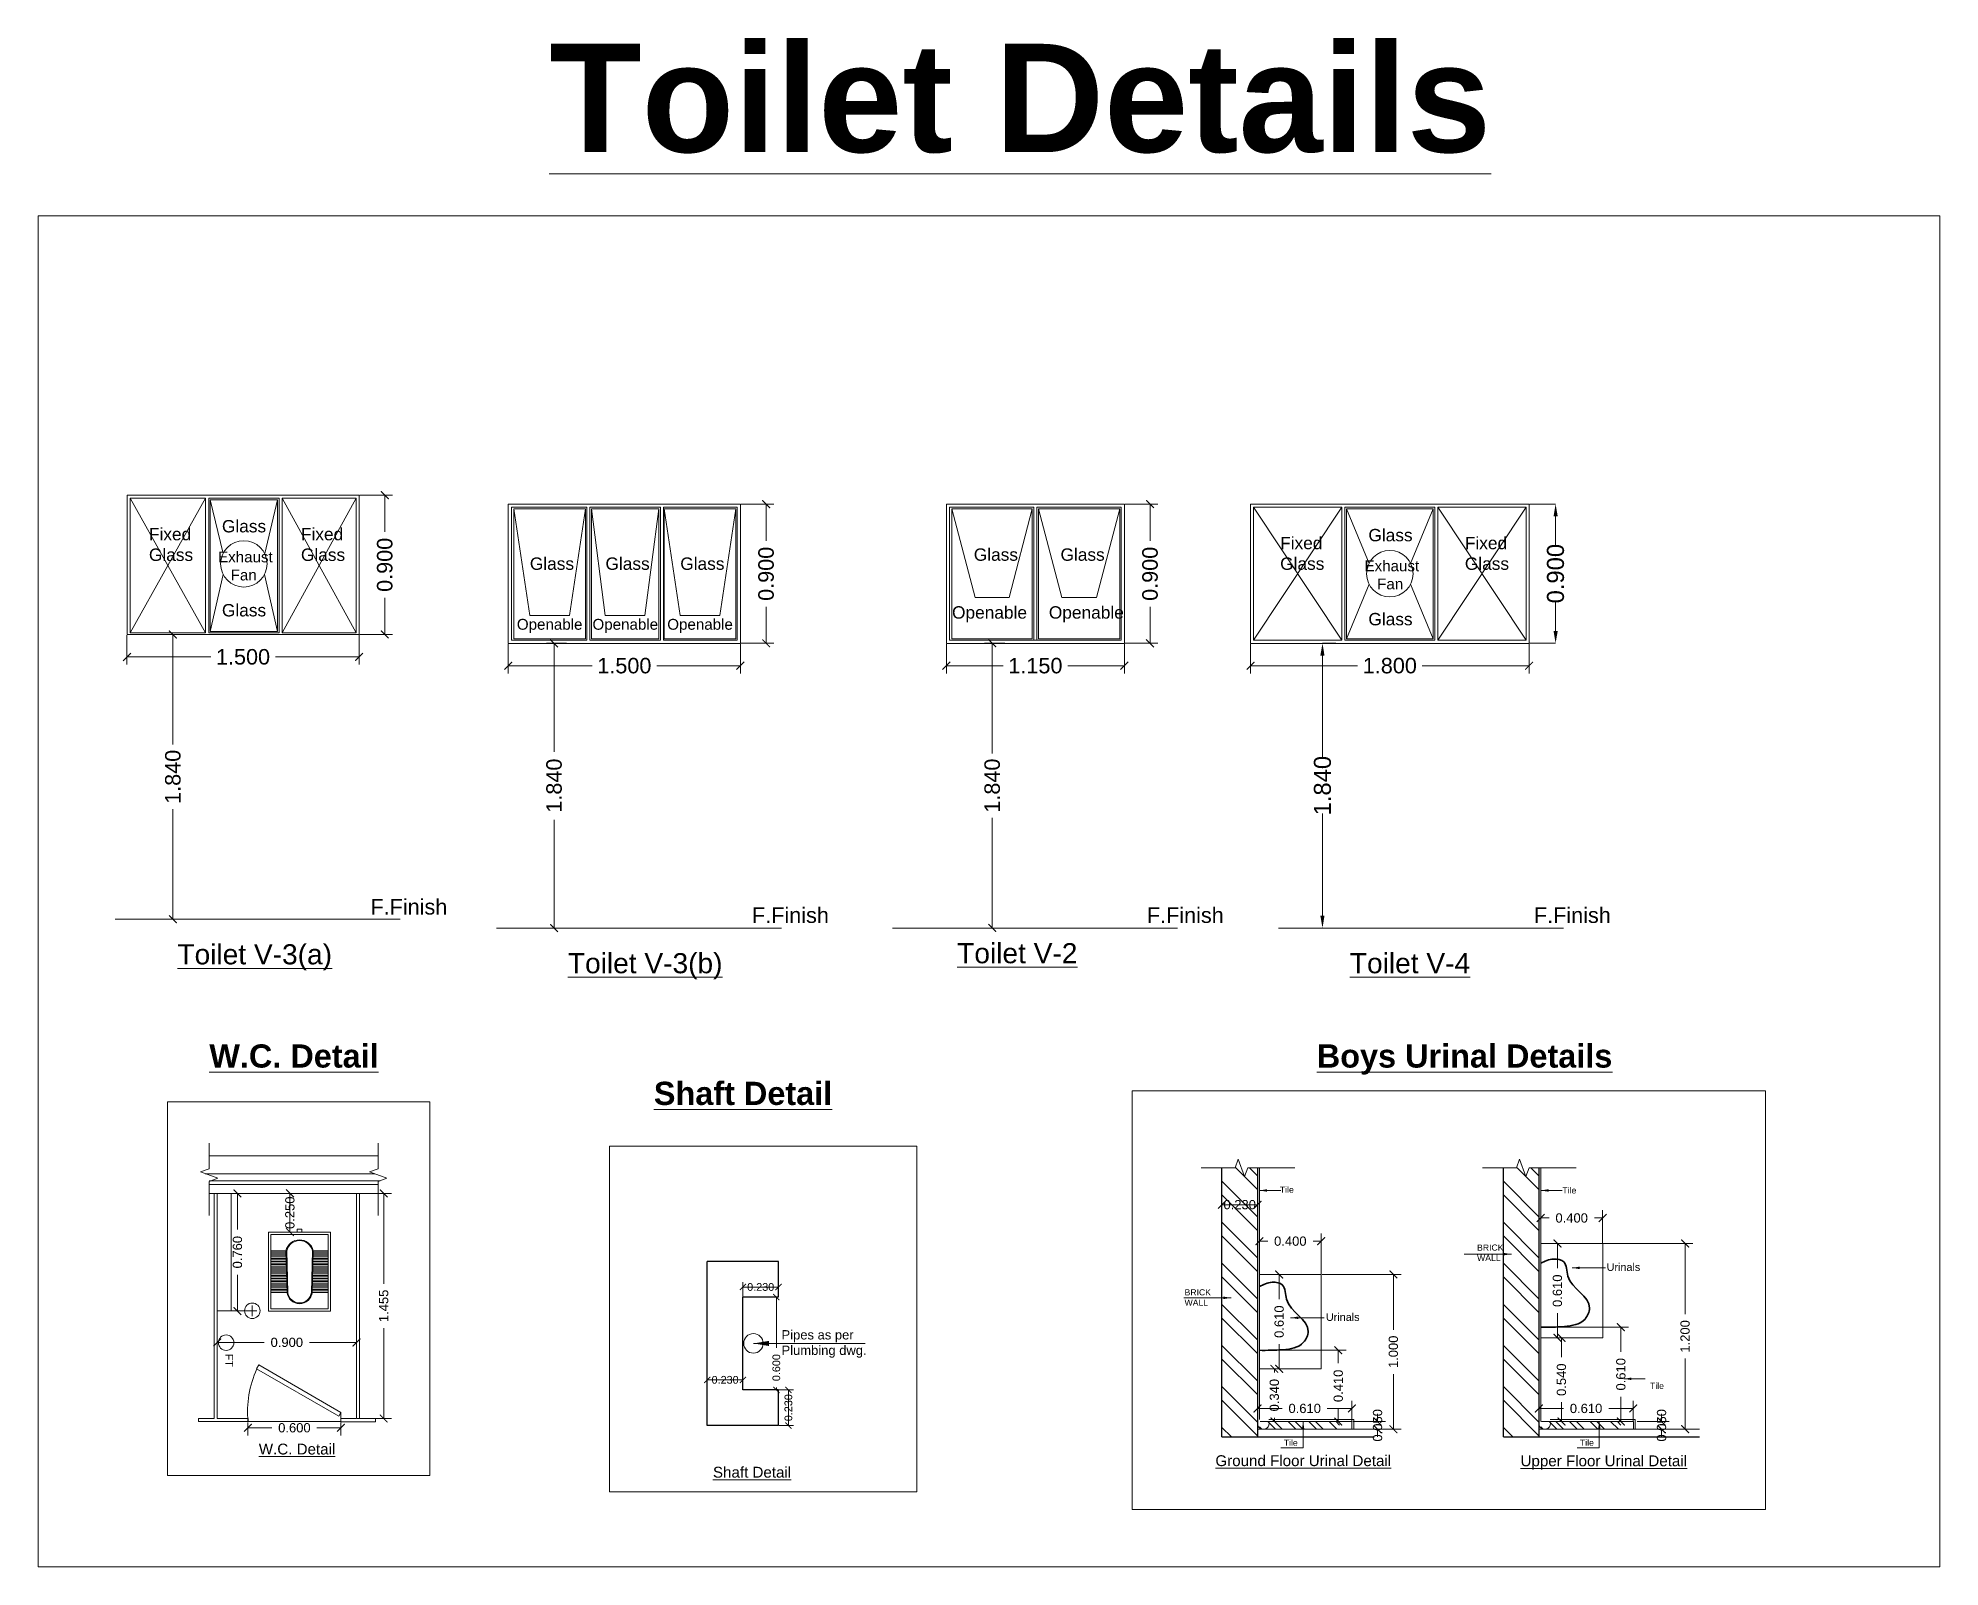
# Model space of a CAD drawing. Header units: millimetres. Extents: x 2733 to 5909, y 1038 to 2089.
# Drawn here: x 2821.48 to 2833.77, y 1073.29 to 1083.17 of the extents above; entities that cross this region are included whole.
import ezdxf

# ---------------------------------------------------------------- set-up
doc = ezdxf.new("R2010")
doc.units = ezdxf.units.MM
doc.header["$PDMODE"] = 35
doc.linetypes.add('CENTER', pattern=[2, 1.25, -0.25, 0.25, -0.25])
doc.linetypes.add('DASHED2', pattern=[0.375, 0.25, -0.125])
doc.layers.get('0').update_dxf_attribs({"lineweight": 20})
doc.layers.get('Defpoints').update_dxf_attribs({"lineweight": 15})
for name, color, linetype, lineweight in [('Bore well', 160, 'Continuous', 35), ('Column Hatch', 253, 'Continuous', 13), ('CUBICAL TOILET', 5, 'Continuous', 15), ('DIM', 6, 'Continuous', 18), ('dim.1', 6, 'Continuous', 18), ('Door', 54, 'Continuous', 18), ('E1', 7, 'Continuous', 20), ('Fixture', 44, 'Continuous', 13), ('FLOOR FINISH', 10, 'Continuous', 15), ('Furniture', 13, 'Continuous', 13), ('GRID', 134, 'CENTER', 18), ('Hatch', 43, 'Continuous', 13), ('Plaster', 141, 'Continuous', 5), ('slab', 150, 'Continuous', 30), ('TEXT', 7, 'Continuous', 15), ('Text-1', 240, 'Continuous', 15), ('Text.', 7, 'Continuous', 15), ('Ventilator', 200, 'Continuous', 18), ('Wall', 7, 'Continuous', 30), ('Window-Wall', 7, 'Continuous', 18)]:
    doc.layers.add(name, color=color, linetype=linetype, lineweight=lineweight)
doc.styles.add('DIM', font='arial.ttf', dxfattribs={"height": 0.5})
doc.styles.add('dim-stylus bt', font='arial.ttf')
doc.styles.add('L120', font='arial.ttf', dxfattribs={"height": 0.6})
doc.styles.add('SCALE 1000', font='simplex.shx', dxfattribs={"height": 2})
doc.styles.add('Tabrej', font='arial.ttf')
doc.dimstyles.new('DIM', dxfattribs={"dimtxt": 0.5, "dimasz": 0.5, "dimexe": 0.02, "dimexo": 0, "dimgap": 0.1, "dimtad": 0, "dimdec": 3, "dimzin": 0, "dimdsep": 46, "dimtxsty": 'DIM', "dimcen": 0, "dimclrd": 251, "dimclre": 256, "dimclrt": 7, "dimadec": 0, "dimazin": 0, "dimtfac": 1, "dimtdec": 3, "dimtofl": 0, "dimtmove": 0, "dimatfit": 3, "dimfxl": 0, "dimtolj": 1, "dimtzin": 0, "dimlwd": -1, "dimlwe": -1, "dimarcsym": 0})
doc.dimstyles.new('DIMEN', dxfattribs={"dimtxt": 0.3, "dimasz": 0.25, "dimexe": 0.18, "dimexo": 0.0625, "dimgap": 0.09, "dimtad": 0, "dimdec": 3, "dimzin": 0, "dimdsep": 46, "dimtxsty": 'Tabrej', "dimcen": 0, "dimclrd": 256, "dimclre": 256, "dimclrt": 7, "dimadec": 0, "dimazin": 0, "dimtfac": 1, "dimtdec": 3, "dimtofl": 0, "dimtmove": 0, "dimatfit": 1, "dimfxl": 0, "dimtolj": 1, "dimtzin": 0, "dimlwd": -1, "dimlwe": -1, "dimarcsym": 0})
doc.dimstyles.new('Tabrej', dxfattribs={"dimtxt": 4, "dimasz": 0.45, "dimexe": 0.18, "dimexo": 0.0625, "dimgap": 0.09, "dimtad": 0, "dimdec": 3, "dimzin": 0, "dimdsep": 46, "dimtxsty": 'Tabrej', "dimcen": 0, "dimclrd": 256, "dimclre": 256, "dimclrt": 7, "dimaunit": 1, "dimadec": 3, "dimazin": 0, "dimtfac": 1, "dimtdec": 3, "dimtofl": 0, "dimtmove": 0, "dimatfit": 3, "dimfxl": 0, "dimtolj": 1, "dimtzin": 0, "dimlwd": -1, "dimlwe": -1, "dimarcsym": 0})

msp = doc.modelspace()

# ---------------------------------------------------------------- texts
at = {"layer": 'TEXT', "linetype": 'DASHED2', "insert": (2824.7858, 1082.4251), "char_height": 0.7, "width": 22.067431, "attachment_point": 7, "style": 'SCALE 1000'}
msp.add_mtext('{\\fArial|b1|i0|c0|p34;\\LToilet Details}', dxfattribs=at)
at = {"layer": 'TEXT', "width": 6.84177}
for s, insert, char_height, attachment_point, rotation, style in [('{\\fArial|b0|i0|c0|p34;Glass}', (2822.6707, 1080.0576), 0.08, 1, 0, 'L120'), ('{\\fArial|b0|i0|c0|p34;Glass}', (2830.0785, 1080), 0.08, 1, 0, 'L120'), ('{\\fArial|b0|i0|c0|p34;Exhaust \\P   Fan}', (2822.6457, 1079.8539), 0.07, 1, 0, 'L120'), ('{\\fArial|b0|i0|c0|p34;\\PGlass}', (2827.5288, 1080.0075), 0.08, 1, 0, 'DIM'), ('{\\fArial|b0|i0|c0|p34;\\PGlass}', (2828.3747, 1080.0075), 0.08, 3, 360, 'DIM'), ('{\\fArial|b0|i0|c0|p34;Exhaust \\P   Fan}', (2830.0535, 1079.7963), 0.07, 1, 0, 'L120'), ('{\\fArial|b0|i0|c0|p34;Glass}', (2822.6707, 1079.5146), 0.08, 1, 0, 'L120'), ('{\\fArial|b0|i0|c0|p34;Openable}', (2827.3881, 1079.5003), 0.08, 1, 0, 'DIM'), ('{\\fArial|b0|i0|c0|p34;Openable}', (2828.0138, 1079.5003), 0.08, 1, 0, 'DIM'), ('{\\fArial|b0|i0|c0|p34;Glass}', (2830.0785, 1079.457), 0.08, 1, 0, 'L120')]:
    msp.add_mtext(s, dxfattribs=dict(at, insert=insert, char_height=char_height, attachment_point=attachment_point, rotation=rotation, style=style))
at = {"layer": 'TEXT'}
for s, insert, char_height, width, attachment_point, style in [('F.Finish', (2824.1269, 1077.6081), 0.1, 1.137347, 3, 'L120'), ('F.Finish', (2826.5924, 1077.5539), 0.1, 1.137347, 3, 'L120'), ('F.Finish', (2829.1439, 1077.5539), 0.1, 1.137347, 3, 'L120'), ('F.Finish', (2831.6449, 1077.5539), 0.1, 1.137347, 3, 'L120'), ('  \\P{\\fArial|b0|i0|c0|p34;\\H0.5x;Tile}', (2829.5066, 1075.8834), 0.08, 26.669839, 1, 'DIM'), ('  \\P{\\fArial|b0|i0|c0|p34;\\H0.5x;Tile}', (2831.3322, 1075.8789), 0.08, 26.669839, 1, 'DIM'), ('BRICK \\PWALL', (2830.7807, 1075.3757), 0.04, 26.669839, 1, 'DIM'), ('Urinals', (2831.6179, 1075.2549), 0.05, 26.669839, 1, 'DIM'), ('BRICK \\PWALL', (2828.8907, 1075.0866), 0.04, 26.669839, 1, 'DIM'), ('Urinals', (2829.8041, 1074.9319), 0.05, 26.669839, 1, 'DIM'), ('  \\P{\\fArial|b0|i0|c0|p34;\\H0.5x;Tile}', (2831.8983, 1074.6153), 0.08, 26.669839, 1, 'DIM'), ('{\\LW.C. Detail}', (2822.909, 1074.0887), 0.07, 26.669839, 1, 'DIM'), ('  \\P{\\fArial|b0|i0|c0|p34;\\H0.5x;Tile}', (2829.5319, 1074.2486), 0.08, 26.669839, 1, 'DIM'), ('  \\P{\\fArial|b0|i0|c0|p34;\\H0.5x;Tile}', (2831.4456, 1074.2486), 0.08, 26.669839, 1, 'DIM'), ('{\\fArial|b0|i0|c0|p34;\\LGround Floor Urinal Detail}', (2829.0899, 1074.0137), 0.07, 26.669839, 1, 'DIM'), ('{\\fArial|b0|i0|c0|p34;\\LUpper Floor Urinal Detail}', (2831.0616, 1074.0126), 0.07, 26.669839, 1, 'DIM'), ('{\\LShaft Detail}', (2825.8434, 1073.9391), 0.07, 26.669839, 1, 'DIM')]:
    msp.add_mtext(s, dxfattribs=dict(at, insert=insert, char_height=char_height, width=width, attachment_point=attachment_point, style=style))
at = {"layer": 'TEXT', "ltscale": 0.05, "attachment_point": 1, "style": 'DIM'}
for s, insert, char_height, width, rotation in [('{\\LToilet V-3(a)}', (2822.3831, 1077.3161), 0.13, 1.553927, 0), ('{\\LToilet V-2}', (2827.4214, 1077.3232), 0.13, 1.553927, 0), ('{\\LToilet V-3(b)}', (2824.9061, 1077.2586), 0.13, 1.553927, 0), ('{\\LToilet V-4}', (2829.9587, 1077.2586), 0.13, 1.553927, 0), ('{\\fArial|b1|i0|c0|p34;\\LW.C. Detail}', (2822.5891, 1076.6689), 0.15, 1.553927, 0), ('{\\fArial|b1|i0|c0|p34;\\LBoys Urinal Details}', (2829.7451, 1076.6689), 0.15, 2.456706, 0), ('{\\fArial|b1|i0|c0|p34;\\LShaft Detail}', (2825.4615, 1076.4274), 0.15, 1.553927, 0), ('{\\fArial|b0|i0|c0|p34;FT}', (2822.7429, 1074.6702), 0.05, 6.84177, 270)]:
    msp.add_mtext(s, dxfattribs=dict(at, insert=insert, char_height=char_height, width=width, rotation=rotation))
at = {"layer": 'Text-1', "linetype": 'Continuous', "insert": (2826.2866, 1074.8221), "char_height": 0.06, "attachment_point": 1, "style": 'dim-stylus bt'}
msp.add_mtext_dynamic_manual_height_columns('Pipes as per \\PPlumbing dwg.', width=4.814652, gutter_width=1.7655, heights=[0], dxfattribs=at)
at = {"layer": 'Text.', "ltscale": 0.05, "width": 0.304154, "attachment_point": 1, "style": 'L120'}
for s, insert, char_height in [('{\\fArial|b0|i0|c0|p34;Fixed \\PGlass}', (2822.199, 1080.0065), 0.08), ('{\\fArial|b0|i0|c0|p34;Fixed \\PGlass}', (2823.1812, 1080.0065), 0.08), ('{\\fArial|b0|i0|c0|p34;Fixed \\PGlass}', (2829.5083, 1079.9489), 0.08), ('{\\fArial|b0|i0|c0|p34;Fixed \\PGlass}', (2830.7017, 1079.9489), 0.08), ('{\\fArial|b0|i0|c0|p34; \\PGlass}', (2824.6603, 1079.9489), 0.08), ('{\\fArial|b0|i0|c0|p34; \\PGlass}', (2825.1489, 1079.9489), 0.08), ('{\\fArial|b0|i0|c0|p34; \\PGlass}', (2825.6322, 1079.9489), 0.08), ('{\\fArial|b0|i0|c0|p34; \\POpenable}', (2824.5764, 1079.5352), 0.07), ('{\\fArial|b0|i0|c0|p34; \\POpenable}', (2825.065, 1079.5352), 0.07), ('{\\fArial|b0|i0|c0|p34; \\POpenable}', (2825.5482, 1079.5352), 0.07)]:
    msp.add_mtext(s, dxfattribs=dict(at, insert=insert, char_height=char_height))

# ---------------------------------------------------------------- blocks, each defined once
blk = doc.blocks.new('_ArchTick')
at = {"color": 0, "const_width": 0.15}
blk.add_lwpolyline([(-0.5, -0.5), (0.5, 0.5)], dxfattribs=at)
blk = doc.blocks.new('*D259')
at = {"layer": 'Defpoints', "color": 0, "lineweight": 15, "transparency": 16777216}
for p in [(2829.374, 1074.692), (2829.374, 1074.232), (2829.884, 1074.232)]:
    blk.add_point(p, dxfattribs=at)
at = {"layer": 'DIM', "transparency": 16777216}
for p, q in [((2829.379, 1074.692), (2829.934, 1074.692)), ((2829.884, 1074.692), (2829.884, 1074.608)), ((2829.379, 1074.232), (2829.934, 1074.232)), ((2829.884, 1074.232), (2829.884, 1074.316))]:
    blk.add_line(p, q, dxfattribs=at)
at = {"layer": 'DIM', "transparency": 16777216, "xscale": 0.05, "yscale": 0.05, "zscale": 0.05}
for p, rotation in [((2829.884, 1074.692), 90), ((2829.884, 1074.232), 270)]:
    blk.add_blockref('_ArchTick', p, dxfattribs=dict(at, rotation=rotation))
at = {"layer": 'DIM', "color": 7, "transparency": 16777216, "insert": (2829.884, 1074.462), "char_height": 0.1, "attachment_point": 5, "rotation": 90, "style": 'Tabrej'}
blk.add_mtext('\\A1;{\\H0.6x;0.410}', dxfattribs=at)
blk = doc.blocks.new('*D260')
at = {"layer": 'Defpoints', "color": 0, "lineweight": 15, "transparency": 16777216}
for p in [(2829.362, 1074.316), (2829.362, 1074.232), (2829.972, 1074.232)]:
    blk.add_point(p, dxfattribs=at)
at = {"layer": 'DIM', "transparency": 16777216}
for p, q in [((2829.362, 1074.237), (2829.362, 1074.366)), ((2829.972, 1074.237), (2829.972, 1074.366)), ((2829.362, 1074.316), (2829.521, 1074.316)), ((2829.972, 1074.316), (2829.813, 1074.316))]:
    blk.add_line(p, q, dxfattribs=at)
at = {"layer": 'DIM', "transparency": 16777216, "xscale": 0.05, "yscale": 0.05, "zscale": 0.05, "rotation": 180}
blk.add_blockref('_ArchTick', (2829.362, 1074.316), dxfattribs=at)
at = {"layer": 'DIM', "transparency": 16777216, "xscale": 0.05, "yscale": 0.05, "zscale": 0.05}
blk.add_blockref('_ArchTick', (2829.972, 1074.316), dxfattribs=at)
at = {"layer": 'DIM', "color": 7, "transparency": 16777216, "insert": (2829.667, 1074.316), "char_height": 0.06, "attachment_point": 5, "style": 'Tabrej'}
blk.add_mtext('\\A1;0.610', dxfattribs=at)
blk = doc.blocks.new('*D261')
at = {"layer": 'Defpoints', "color": 0, "lineweight": 15, "transparency": 16777216}
for p in [(2829.674, 1075.182), (2829.502, 1074.572), (2829.674, 1074.572)]:
    blk.add_point(p, dxfattribs=at)
at = {"layer": 'DIM', "transparency": 16777216}
for p, q in [((2829.669, 1075.182), (2829.452, 1075.182)), ((2829.502, 1075.182), (2829.502, 1075.023)), ((2829.502, 1074.572), (2829.502, 1074.731)), ((2829.669, 1074.572), (2829.452, 1074.572))]:
    blk.add_line(p, q, dxfattribs=at)
at = {"layer": 'DIM', "transparency": 16777216, "xscale": 0.05, "yscale": 0.05, "zscale": 0.05}
for p, rotation in [((2829.502, 1075.182), 90), ((2829.502, 1074.572), 270)]:
    blk.add_blockref('_ArchTick', p, dxfattribs=dict(at, rotation=rotation))
at = {"layer": 'DIM', "color": 7, "transparency": 16777216, "insert": (2829.502, 1074.877), "char_height": 0.06, "attachment_point": 5, "rotation": 90, "style": 'Tabrej'}
blk.add_mtext('\\A1;0.610', dxfattribs=at)
blk = doc.blocks.new('*D262')
at = {"layer": 'Defpoints', "color": 0, "lineweight": 15, "transparency": 16777216}
for p in [(2829.374, 1075.397), (2829.374, 1075.182), (2829.774, 1075.143)]:
    blk.add_point(p, dxfattribs=at)
at = {"layer": 'DIM', "transparency": 16777216}
for p, q in [((2829.374, 1075.187), (2829.374, 1075.447)), ((2829.774, 1075.148), (2829.774, 1075.447)), ((2829.374, 1075.397), (2829.428, 1075.397)), ((2829.774, 1075.397), (2829.721, 1075.397))]:
    blk.add_line(p, q, dxfattribs=at)
at = {"layer": 'DIM', "transparency": 16777216, "xscale": 0.05, "yscale": 0.05, "zscale": 0.05, "rotation": 180}
blk.add_blockref('_ArchTick', (2829.374, 1075.397), dxfattribs=at)
at = {"layer": 'DIM', "transparency": 16777216, "xscale": 0.05, "yscale": 0.05, "zscale": 0.05}
blk.add_blockref('_ArchTick', (2829.774, 1075.397), dxfattribs=at)
at = {"layer": 'DIM', "color": 7, "transparency": 16777216, "insert": (2829.574, 1075.397), "char_height": 0.06, "attachment_point": 5, "style": 'Tabrej'}
blk.add_mtext('\\A1;0.400', dxfattribs=at)
blk = doc.blocks.new('*D263')
at = {"layer": 'Defpoints', "color": 0, "lineweight": 15, "transparency": 16777216}
for p in [(2829.502, 1074.572), (2829.471, 1074.232), (2829.502, 1074.232)]:
    blk.add_point(p, dxfattribs=at)
at = {"layer": 'DIM', "transparency": 16777216}
for p, q in [((2829.497, 1074.572), (2829.421, 1074.572)), ((2829.471, 1074.572), (2829.471, 1074.548)), ((2829.497, 1074.232), (2829.421, 1074.232)), ((2829.471, 1074.232), (2829.471, 1074.256))]:
    blk.add_line(p, q, dxfattribs=at)
at = {"layer": 'DIM', "transparency": 16777216, "xscale": 0.05, "yscale": 0.05, "zscale": 0.05}
for p, rotation in [((2829.471, 1074.572), 90), ((2829.471, 1074.232), 270)]:
    blk.add_blockref('_ArchTick', p, dxfattribs=dict(at, rotation=rotation))
at = {"layer": 'DIM', "color": 7, "transparency": 16777216, "insert": (2829.471, 1074.402), "char_height": 0.06, "attachment_point": 5, "rotation": 90, "style": 'Tabrej'}
blk.add_mtext('\\A1;0.340', dxfattribs=at)
blk = doc.blocks.new('*D264')
at = {"layer": 'Defpoints', "color": 0, "lineweight": 15, "transparency": 16777216}
for p in [(2829.774, 1075.182), (2829.774, 1074.182), (2830.24, 1074.182)]:
    blk.add_point(p, dxfattribs=at)
at = {"layer": 'DIM', "transparency": 16777216}
for p, q in [((2829.779, 1075.182), (2830.29, 1075.182)), ((2830.24, 1075.182), (2830.24, 1074.825)), ((2830.24, 1074.182), (2830.24, 1074.538)), ((2829.779, 1074.182), (2830.29, 1074.182))]:
    blk.add_line(p, q, dxfattribs=at)
at = {"layer": 'DIM', "transparency": 16777216, "xscale": 0.05, "yscale": 0.05, "zscale": 0.05}
for p, rotation in [((2830.24, 1075.182), 90), ((2830.24, 1074.182), 270)]:
    blk.add_blockref('_ArchTick', p, dxfattribs=dict(at, rotation=rotation))
at = {"layer": 'DIM', "color": 7, "transparency": 16777216, "insert": (2830.24, 1074.682), "char_height": 0.1, "attachment_point": 5, "rotation": 90, "style": 'Tabrej'}
blk.add_mtext('\\A1;{\\H0.6x;1.000}', dxfattribs=at)
blk = doc.blocks.new('*D265')
at = {"layer": 'Defpoints', "color": 0, "lineweight": 15, "transparency": 16777216}
for p in [(2829.972, 1074.232), (2830.138, 1074.232), (2829.972, 1074.182)]:
    blk.add_point(p, dxfattribs=at)
at = {"layer": 'DIM', "transparency": 16777216}
for p, q in [((2829.977, 1074.232), (2830.188, 1074.232)), ((2830.138, 1074.232), (2830.138, 1074.282)), ((2829.977, 1074.182), (2830.188, 1074.182)), ((2830.138, 1074.182), (2830.138, 1074.132))]:
    blk.add_line(p, q, dxfattribs=at)
at = {"layer": 'DIM', "transparency": 16777216, "xscale": 0.05, "yscale": 0.05, "zscale": 0.05}
for p, rotation in [((2830.138, 1074.232), 270), ((2830.138, 1074.182), 90)]:
    blk.add_blockref('_ArchTick', p, dxfattribs=dict(at, rotation=rotation))
at = {"layer": 'DIM', "color": 7, "transparency": 16777216, "insert": (2830.138, 1074.207), "char_height": 0.06, "attachment_point": 5, "rotation": 90, "style": 'Tabrej'}
blk.add_mtext('\\A1;0.050', dxfattribs=at)
blk = doc.blocks.new('*D266')
at = {"layer": 'Defpoints', "color": 0, "lineweight": 15, "transparency": 16777216}
for p in [(2829.132, 1075.633), (2829.132, 1075.633), (2829.362, 1075.633)]:
    blk.add_point(p, dxfattribs=at)
at = {"layer": 'DIM', "transparency": 16777216}
for p, q in [((2829.132, 1075.638), (2829.132, 1075.683)), ((2829.362, 1075.633), (2829.132, 1075.633)), ((2829.362, 1075.628), (2829.362, 1075.583))]:
    blk.add_line(p, q, dxfattribs=at)
at = {"layer": 'DIM', "transparency": 16777216, "xscale": 0.05, "yscale": 0.05, "zscale": 0.05, "rotation": 180}
blk.add_blockref('_ArchTick', (2829.132, 1075.633), dxfattribs=at)
at = {"layer": 'DIM', "transparency": 16777216, "xscale": 0.05, "yscale": 0.05, "zscale": 0.05}
blk.add_blockref('_ArchTick', (2829.362, 1075.633), dxfattribs=at)
at = {"layer": 'DIM', "color": 7, "transparency": 16777216, "insert": (2829.247, 1075.633), "char_height": 0.06, "attachment_point": 5, "style": 'Tabrej'}
blk.add_mtext('\\A1;0.230', dxfattribs=at)
blk = doc.blocks.new('*D267')
at = {"layer": 'Defpoints', "color": 0, "lineweight": 15, "transparency": 16777216}
for p in [(2831.192, 1074.842), (2831.192, 1074.232), (2831.71, 1074.232)]:
    blk.add_point(p, dxfattribs=at)
at = {"layer": 'DIM', "transparency": 16777216}
for p, q in [((2831.197, 1074.842), (2831.76, 1074.842)), ((2831.71, 1074.842), (2831.71, 1074.683)), ((2831.71, 1074.232), (2831.71, 1074.391)), ((2831.197, 1074.232), (2831.76, 1074.232))]:
    blk.add_line(p, q, dxfattribs=at)
at = {"layer": 'DIM', "transparency": 16777216, "xscale": 0.05, "yscale": 0.05, "zscale": 0.05}
for p, rotation in [((2831.71, 1074.842), 90), ((2831.71, 1074.232), 270)]:
    blk.add_blockref('_ArchTick', p, dxfattribs=dict(at, rotation=rotation))
at = {"layer": 'DIM', "color": 7, "transparency": 16777216, "insert": (2831.71, 1074.537), "char_height": 0.06, "attachment_point": 5, "rotation": 90, "style": 'Tabrej'}
blk.add_mtext('\\A1;0.610', dxfattribs=at)
blk = doc.blocks.new('*D268')
at = {"layer": 'Defpoints', "color": 0, "lineweight": 15, "transparency": 16777216}
for p in [(2831.492, 1075.382), (2831.792, 1074.182), (2832.125, 1074.182)]:
    blk.add_point(p, dxfattribs=at)
at = {"layer": 'DIM', "transparency": 16777216}
for p, q in [((2831.497, 1075.382), (2832.175, 1075.382)), ((2832.125, 1075.382), (2832.125, 1074.925)), ((2832.125, 1074.182), (2832.125, 1074.638)), ((2831.797, 1074.182), (2832.175, 1074.182))]:
    blk.add_line(p, q, dxfattribs=at)
at = {"layer": 'DIM', "transparency": 16777216, "xscale": 0.05, "yscale": 0.05, "zscale": 0.05}
for p, rotation in [((2832.125, 1075.382), 90), ((2832.125, 1074.182), 270)]:
    blk.add_blockref('_ArchTick', p, dxfattribs=dict(at, rotation=rotation))
at = {"layer": 'DIM', "color": 7, "transparency": 16777216, "insert": (2832.125, 1074.782), "char_height": 0.06, "attachment_point": 5, "rotation": 90, "style": 'Tabrej'}
blk.add_mtext('\\A1;1.200', dxfattribs=at)
blk = doc.blocks.new('*D269')
at = {"layer": 'Defpoints', "color": 0, "lineweight": 15, "transparency": 16777216}
for p in [(2831.18, 1074.316), (2831.18, 1074.232), (2831.79, 1074.232)]:
    blk.add_point(p, dxfattribs=at)
at = {"layer": 'DIM', "transparency": 16777216}
for p, q in [((2831.18, 1074.237), (2831.18, 1074.366)), ((2831.79, 1074.237), (2831.79, 1074.366)), ((2831.18, 1074.316), (2831.339, 1074.316)), ((2831.79, 1074.316), (2831.632, 1074.316))]:
    blk.add_line(p, q, dxfattribs=at)
at = {"layer": 'DIM', "transparency": 16777216, "xscale": 0.05, "yscale": 0.05, "zscale": 0.05, "rotation": 180}
blk.add_blockref('_ArchTick', (2831.18, 1074.316), dxfattribs=at)
at = {"layer": 'DIM', "transparency": 16777216, "xscale": 0.05, "yscale": 0.05, "zscale": 0.05}
blk.add_blockref('_ArchTick', (2831.79, 1074.316), dxfattribs=at)
at = {"layer": 'DIM', "color": 7, "transparency": 16777216, "insert": (2831.485, 1074.316), "char_height": 0.06, "attachment_point": 5, "style": 'Tabrej'}
blk.add_mtext('\\A1;0.610', dxfattribs=at)
blk = doc.blocks.new('*D270')
at = {"layer": 'Defpoints', "color": 0, "lineweight": 15, "transparency": 16777216}
for p in [(2831.326, 1074.772), (2831.314, 1074.232), (2831.326, 1074.232)]:
    blk.add_point(p, dxfattribs=at)
at = {"layer": 'DIM', "transparency": 16777216}
for p, q in [((2831.321, 1074.772), (2831.276, 1074.772)), ((2831.326, 1074.772), (2831.326, 1074.648)), ((2831.326, 1074.232), (2831.326, 1074.356)), ((2831.319, 1074.232), (2831.376, 1074.232))]:
    blk.add_line(p, q, dxfattribs=at)
at = {"layer": 'DIM', "transparency": 16777216, "xscale": 0.05, "yscale": 0.05, "zscale": 0.05}
for p, rotation in [((2831.326, 1074.772), 90), ((2831.326, 1074.232), 270)]:
    blk.add_blockref('_ArchTick', p, dxfattribs=dict(at, rotation=rotation))
at = {"layer": 'DIM', "color": 7, "transparency": 16777216, "insert": (2831.326, 1074.502), "char_height": 0.06, "attachment_point": 5, "rotation": 90, "style": 'Tabrej'}
blk.add_mtext('\\A1;0.540', dxfattribs=at)
blk = doc.blocks.new('*D271')
at = {"layer": 'Defpoints', "color": 0, "lineweight": 15, "transparency": 16777216}
for p in [(2831.192, 1075.547), (2831.192, 1075.433), (2831.592, 1075.382)]:
    blk.add_point(p, dxfattribs=at)
at = {"layer": 'DIM', "transparency": 16777216}
for p, q in [((2831.192, 1075.438), (2831.192, 1075.597)), ((2831.592, 1075.387), (2831.592, 1075.597)), ((2831.192, 1075.547), (2831.246, 1075.547)), ((2831.592, 1075.547), (2831.539, 1075.547))]:
    blk.add_line(p, q, dxfattribs=at)
at = {"layer": 'DIM', "transparency": 16777216, "xscale": 0.05, "yscale": 0.05, "zscale": 0.05, "rotation": 180}
blk.add_blockref('_ArchTick', (2831.192, 1075.547), dxfattribs=at)
at = {"layer": 'DIM', "transparency": 16777216, "xscale": 0.05, "yscale": 0.05, "zscale": 0.05}
blk.add_blockref('_ArchTick', (2831.592, 1075.547), dxfattribs=at)
at = {"layer": 'DIM', "color": 7, "transparency": 16777216, "insert": (2831.392, 1075.547), "char_height": 0.06, "attachment_point": 5, "style": 'Tabrej'}
blk.add_mtext('\\A1;0.400', dxfattribs=at)
blk = doc.blocks.new('*D272')
at = {"layer": 'Defpoints', "color": 0, "lineweight": 15, "transparency": 16777216}
for p in [(2831.3, 1075.382), (2831.592, 1075.382), (2831.592, 1074.772)]:
    blk.add_point(p, dxfattribs=at)
at = {"layer": 'DIM', "transparency": 16777216}
for p, q in [((2831.587, 1075.382), (2831.25, 1075.382)), ((2831.3, 1075.382), (2831.3, 1075.223)), ((2831.3, 1074.772), (2831.3, 1074.931)), ((2831.587, 1074.772), (2831.25, 1074.772))]:
    blk.add_line(p, q, dxfattribs=at)
at = {"layer": 'DIM', "transparency": 16777216, "xscale": 0.05, "yscale": 0.05, "zscale": 0.05}
for p, rotation in [((2831.3, 1075.382), 90), ((2831.3, 1074.772), 270)]:
    blk.add_blockref('_ArchTick', p, dxfattribs=dict(at, rotation=rotation))
at = {"layer": 'DIM', "color": 7, "transparency": 16777216, "insert": (2831.3, 1075.077), "char_height": 0.06, "attachment_point": 5, "rotation": 90, "style": 'Tabrej'}
blk.add_mtext('\\A1;0.610', dxfattribs=at)
blk = doc.blocks.new('*D273')
at = {"layer": 'Defpoints', "color": 0, "lineweight": 15, "transparency": 16777216}
for p in [(2831.811, 1074.232), (2831.973, 1074.232), (2831.811, 1074.182)]:
    blk.add_point(p, dxfattribs=at)
at = {"layer": 'DIM', "transparency": 16777216}
for p, q in [((2831.816, 1074.232), (2832.023, 1074.232)), ((2831.973, 1074.232), (2831.973, 1074.282)), ((2831.816, 1074.182), (2832.023, 1074.182)), ((2831.973, 1074.182), (2831.973, 1074.132))]:
    blk.add_line(p, q, dxfattribs=at)
at = {"layer": 'DIM', "transparency": 16777216, "xscale": 0.05, "yscale": 0.05, "zscale": 0.05}
for p, rotation in [((2831.973, 1074.232), 270), ((2831.973, 1074.182), 90)]:
    blk.add_blockref('_ArchTick', p, dxfattribs=dict(at, rotation=rotation))
at = {"layer": 'DIM', "color": 7, "transparency": 16777216, "insert": (2831.973, 1074.207), "char_height": 0.06, "attachment_point": 5, "rotation": 90, "style": 'Tabrej'}
blk.add_mtext('\\A1;0.050', dxfattribs=at)
blk = doc.blocks.new('*D274')
at = {"layer": 'Defpoints', "color": 0, "lineweight": 15, "transparency": 16777216}
for p in [(2822.64, 1075.706), (2822.64, 1074.946), (2822.771, 1074.946)]:
    blk.add_point(p, dxfattribs=at)
at = {"layer": 'DIM', "transparency": 16777216}
for p, q in [((2822.645, 1075.706), (2822.821, 1075.706)), ((2822.771, 1075.706), (2822.771, 1075.472)), ((2822.771, 1074.946), (2822.771, 1075.18)), ((2822.645, 1074.946), (2822.821, 1074.946))]:
    blk.add_line(p, q, dxfattribs=at)
at = {"layer": 'DIM', "transparency": 16777216, "xscale": 0.05, "yscale": 0.05, "zscale": 0.05}
for p, rotation in [((2822.771, 1075.706), 90), ((2822.771, 1074.946), 270)]:
    blk.add_blockref('_ArchTick', p, dxfattribs=dict(at, rotation=rotation))
at = {"layer": 'DIM', "color": 7, "transparency": 16777216, "insert": (2822.771, 1075.326), "char_height": 0.06, "attachment_point": 5, "rotation": 90, "style": 'Tabrej'}
blk.add_mtext('\\A1;0.760', dxfattribs=at)
blk = doc.blocks.new('*D275')
at = {"layer": 'Defpoints', "color": 0, "lineweight": 15, "transparency": 16777216}
for p in [(2822.64, 1075.706), (2823.54, 1075.706), (2823.54, 1074.743)]:
    blk.add_point(p, dxfattribs=at)
at = {"layer": 'DIM', "transparency": 16777216}
for p, q in [((2822.64, 1075.701), (2822.64, 1074.693)), ((2823.54, 1075.701), (2823.54, 1074.693)), ((2822.64, 1074.743), (2822.943, 1074.743)), ((2823.54, 1074.743), (2823.236, 1074.743))]:
    blk.add_line(p, q, dxfattribs=at)
at = {"layer": 'DIM', "transparency": 16777216, "xscale": 0.05, "yscale": 0.05, "zscale": 0.05, "rotation": 180}
blk.add_blockref('_ArchTick', (2822.64, 1074.743), dxfattribs=at)
at = {"layer": 'DIM', "transparency": 16777216, "xscale": 0.05, "yscale": 0.05, "zscale": 0.05}
blk.add_blockref('_ArchTick', (2823.54, 1074.743), dxfattribs=at)
at = {"layer": 'DIM', "color": 7, "transparency": 16777216, "insert": (2823.09, 1074.743), "char_height": 0.06, "attachment_point": 5, "style": 'Tabrej'}
blk.add_mtext('\\A1;0.900', dxfattribs=at)
blk = doc.blocks.new('RSA CL6')
for p, q in [((5.51, 3.48), (5.51, 7.28)), ((5.91, 3.47), (5.91, 7.28)), ((6.3, 3.46), (6.3, 7.28)), ((6.69, 3.45), (6.69, 7.28)), ((7.09, 3.44), (7.09, 7.28)), ((7.48, 3.43), (7.48, 7.28)), ((7.87, 3.42), (7.87, 7.28)), ((8.27, 3.41), (8.27, 7.28)), ((8.66, 3.4), (8.66, 7.28)), ((9.06, 3.39), (9.06, 7.28)), ((9.45, 3.38), (9.45, 7.28)), ((9.84, 3.37), (9.84, 7.28)), ((10.24, 3.36), (10.24, 7.28)), ((10.63, 3.35), (10.63, 7.28)), ((11.02, 3.34), (11.02, 7.28)), ((11.42, 3.33), (11.42, 7.28)), ((11.81, 3.32), (11.81, 7.28)), ((12.2, 3.31), (12.2, 7.28)), ((12.6, 3.31), (12.6, 7.28)), ((12.99, 3.3), (12.99, 7.28)), ((13.39, 3.29), (13.39, 7.28)), ((13.78, 3.28), (13.78, 7.28)), ((14.17, 3.27), (14.17, 7.28)), ((14.57, 3.26), (14.57, 7.28)), ((14.96, 3.25), (14.96, 7.28)), ((15.35, 3.24), (15.35, 7.28)), ((15.75, 3.23), (15.75, 7.28)), ((16.14, 3.22), (16.14, 7.28)), ((16.14, 7.28), (16.14, 3.22)), ((5.51, -7.28), (5.51, -3.47)), ((5.91, -7.28), (5.91, -3.45)), ((6.3, -7.28), (6.3, -3.44)), ((6.69, -7.28), (6.69, -3.43)), ((7.09, -7.28), (7.09, -3.42)), ((7.48, -7.28), (7.48, -3.41)), ((7.87, -7.28), (7.87, -3.4)), ((8.27, -7.28), (8.27, -3.39)), ((8.66, -7.28), (8.66, -3.38)), ((9.06, -7.28), (9.06, -3.37)), ((9.45, -7.28), (9.45, -3.36)), ((9.84, -7.28), (9.84, -3.34)), ((10.24, -7.28), (10.24, -3.33)), ((10.63, -7.28), (10.63, -3.32)), ((11.02, -7.28), (11.02, -3.31)), ((11.42, -7.28), (11.42, -3.3)), ((11.81, -7.28), (11.81, -3.29)), ((12.2, -7.28), (12.2, -3.28)), ((12.6, -7.28), (12.6, -3.27)), ((12.99, -7.28), (12.99, -3.26)), ((13.39, -7.28), (13.39, -3.24)), ((13.78, -7.28), (13.78, -3.23)), ((14.17, -7.28), (14.17, -3.22)), ((14.57, -7.28), (14.57, -3.21)), ((14.96, -7.28), (14.96, -3.2)), ((15.35, -7.28), (15.35, -3.19)), ((15.75, -7.28), (15.75, -3.18)), ((16.14, -3.17), (16.14, -7.28)), ((16.14, -7.28), (16.14, -3.17))]:
    blk.add_line(p, q)
for points in [[(0.79, 7.87), (20.87, 7.87), (20.87, -7.87), (0.79, -7.87)], [(1.38, 7.28), (20.28, 7.28), (20.28, -7.28), (1.38, -7.28)]]:
    blk.add_lwpolyline(points, close=True)
blk.add_lwpolyline([(0.79, -0.59), (0, -0.59), (0, 0.59), (0.79, 0.59)])
for points in [[(5.51, 3.48), (16.14, 3.22, -0.899983), (16.14, -3.17), (5.54, -3.47, -0.799392)], [(5.53, 3.28), (16.13, 3.02, -0.897689), (16.12, -2.97), (5.56, -3.27, -0.793494), (5.53, 3.28)]]:
    blk.add_lwpolyline(points, format="xyb", close=True)
blk = doc.blocks.new('*D276')
at = {"layer": 'Defpoints', "color": 0, "lineweight": 15, "transparency": 16777216}
for p in [(2823.207, 1075.706), (2823.11, 1075.456), (2823.207, 1075.456)]:
    blk.add_point(p, dxfattribs=at)
at = {"layer": 'DIM', "transparency": 16777216}
for p, q in [((2823.202, 1075.706), (2823.06, 1075.706)), ((2823.11, 1075.706), (2823.11, 1075.456)), ((2823.202, 1075.456), (2823.06, 1075.456))]:
    blk.add_line(p, q, dxfattribs=at)
at = {"layer": 'DIM', "transparency": 16777216, "xscale": 0.05, "yscale": 0.05, "zscale": 0.05}
for p, rotation in [((2823.11, 1075.706), 90), ((2823.11, 1075.456), 270)]:
    blk.add_blockref('_ArchTick', p, dxfattribs=dict(at, rotation=rotation))
at = {"layer": 'DIM', "color": 7, "transparency": 16777216, "insert": (2823.11, 1075.581), "char_height": 0.06, "attachment_point": 5, "rotation": 90, "style": 'Tabrej'}
blk.add_mtext('\\A1;0.250', dxfattribs=at)
blk = doc.blocks.new('*D277')
at = {"layer": 'Defpoints', "color": 0, "lineweight": 15, "transparency": 16777216}
for p in [(2823.54, 1075.706), (2823.54, 1074.251), (2823.716, 1074.251)]:
    blk.add_point(p, dxfattribs=at)
at = {"layer": 'DIM', "transparency": 16777216}
for p, q in [((2823.545, 1075.706), (2823.766, 1075.706)), ((2823.716, 1075.706), (2823.716, 1075.122)), ((2823.716, 1074.251), (2823.716, 1074.835)), ((2823.545, 1074.251), (2823.766, 1074.251))]:
    blk.add_line(p, q, dxfattribs=at)
at = {"layer": 'DIM', "transparency": 16777216, "xscale": 0.05, "yscale": 0.05, "zscale": 0.05}
for p, rotation in [((2823.716, 1075.706), 90), ((2823.716, 1074.251), 270)]:
    blk.add_blockref('_ArchTick', p, dxfattribs=dict(at, rotation=rotation))
at = {"layer": 'DIM', "color": 7, "transparency": 16777216, "insert": (2823.716, 1074.979), "char_height": 0.06, "attachment_point": 5, "rotation": 90, "style": 'Tabrej'}
blk.add_mtext('\\A1;1.455', dxfattribs=at)
blk = doc.blocks.new('BS')
for p, q in [((2356.672, -1462.124), (2356.732, -1462.124)), ((2356.732, -1462.124), (2356.732, -1462.724))]:
    blk.add_line(p, q)
blk.add_lwpolyline([(2356.697, -1462.138), (2356.672, -1462.124), (2356.365, -1462.655), (2356.391, -1462.669)], close=True)
blk.add_arc((2356.672, -1462.03), 0.697, 246.2525, 274.9499)
blk = doc.blocks.new('*D278')
at = {"layer": 'Defpoints', "color": 0, "lineweight": 15, "transparency": 16777216}
for p in [(2822.839, 1074.231), (2823.44, 1074.23), (2822.839, 1074.191)]:
    blk.add_point(p, dxfattribs=at)
at = {"layer": 'DIM', "transparency": 16777216}
for p, q in [((2822.839, 1074.226), (2822.839, 1074.141)), ((2823.44, 1074.225), (2823.44, 1074.141)), ((2822.839, 1074.191), (2822.993, 1074.191)), ((2823.44, 1074.191), (2823.285, 1074.191))]:
    blk.add_line(p, q, dxfattribs=at)
at = {"layer": 'DIM', "transparency": 16777216, "xscale": 0.05, "yscale": 0.05, "zscale": 0.05, "rotation": 180}
blk.add_blockref('_ArchTick', (2822.839, 1074.191), dxfattribs=at)
at = {"layer": 'DIM', "transparency": 16777216, "xscale": 0.05, "yscale": 0.05, "zscale": 0.05}
blk.add_blockref('_ArchTick', (2823.44, 1074.191), dxfattribs=at)
at = {"layer": 'DIM', "color": 7, "transparency": 16777216, "insert": (2823.139, 1074.191), "char_height": 0.06, "attachment_point": 5, "style": 'Tabrej'}
blk.add_mtext('\\A1;{\\fArial|b0|i0|c0|p34;0.600}', dxfattribs=at)
blk = doc.blocks.new('nhf')
at = {"layer": 'Fixture'}
blk.add_circle((2408.419, -1429.855), 0.063, dxfattribs=at)
at = {"layer": 'Wall'}
for p, q in [((2407.889, -1429.557), (2408.949, -1429.557)), ((2407.889, -1430.017), (2407.889, -1429.557)), ((2408.949, -1430.017), (2408.949, -1429.557)), ((2408.119, -1430.017), (2408.119, -1429.787)), ((2408.119, -1429.787), (2408.719, -1429.787)), ((2408.719, -1429.787), (2408.719, -1430.017)), ((2407.889, -1430.017), (2408.119, -1430.017)), ((2408.719, -1430.017), (2408.949, -1430.017))]:
    blk.add_line(p, q, dxfattribs=at)
blk = doc.blocks.new('*D285')
at = {"layer": 'Defpoints', "color": 0, "lineweight": 15, "transparency": 16777216}
for p in [(2826.037, 1075.101), (2826.037, 1075.036), (2826.267, 1075.036)]:
    blk.add_point(p, dxfattribs=at)
at = {"layer": 'DIM', "transparency": 16777216}
for p, q in [((2826.037, 1075.041), (2826.037, 1075.133)), ((2826.267, 1075.101), (2826.037, 1075.101)), ((2826.267, 1075.041), (2826.267, 1075.133))]:
    blk.add_line(p, q, dxfattribs=at)
at = {"layer": 'DIM', "transparency": 16777216, "xscale": 0.04, "yscale": 0.04, "zscale": 0.04, "rotation": 180}
blk.add_blockref('_ArchTick', (2826.037, 1075.101), dxfattribs=at)
at = {"layer": 'DIM', "transparency": 16777216, "xscale": 0.04, "yscale": 0.04, "zscale": 0.04}
blk.add_blockref('_ArchTick', (2826.267, 1075.101), dxfattribs=at)
at = {"layer": 'DIM', "color": 7, "transparency": 16777216, "insert": (2826.152, 1075.101), "char_height": 0.1, "attachment_point": 5, "style": 'Tabrej'}
blk.add_mtext('\\A1;{\\fArial|b0|i0|c0|p34;\\H0.5x;0.230}', dxfattribs=at)
blk = doc.blocks.new('hf')
at = {"layer": 'Ventilator', "linetype": 'Continuous'}
for p, q in [((2384.4, -1462.176), (2382.9, -1462.176)), ((2382.9, -1462.176), (2382.9, -1463.076)), ((2383.408, -1462.196), (2382.92, -1462.196)), ((2382.92, -1462.196), (2382.92, -1463.056)), ((2383.398, -1462.206), (2382.935, -1462.206)), ((2382.935, -1462.206), (2382.935, -1463.046)), ((2383.398, -1463.046), (2383.398, -1462.206)), ((2383.408, -1462.196), (2383.408, -1463.056)), ((2383.883, -1462.196), (2383.428, -1462.196)), ((2383.428, -1462.196), (2383.428, -1463.056)), ((2383.873, -1462.206), (2383.438, -1462.206)), ((2383.438, -1462.206), (2383.438, -1463.046)), ((2383.873, -1463.046), (2383.873, -1462.206)), ((2383.883, -1463.056), (2383.883, -1462.196)), ((2384.38, -1462.196), (2383.903, -1462.196)), ((2383.903, -1463.056), (2383.903, -1462.196)), ((2384.37, -1462.206), (2383.907, -1462.206)), ((2383.907, -1462.206), (2383.907, -1463.046)), ((2384.37, -1463.046), (2384.37, -1462.206)), ((2384.38, -1463.056), (2384.38, -1462.196)), ((2384.4, -1463.076), (2384.4, -1462.176)), ((2384.4, -1463.076), (2382.9, -1463.076)), ((2383.408, -1463.056), (2382.92, -1463.056)), ((2383.398, -1463.046), (2382.935, -1463.046)), ((2383.883, -1463.056), (2383.428, -1463.056)), ((2383.873, -1463.046), (2383.438, -1463.046)), ((2384.38, -1463.056), (2383.903, -1463.056)), ((2384.37, -1463.046), (2383.907, -1463.046))]:
    blk.add_line(p, q, dxfattribs=at)
at = {"layer": 'Ventilator', "ltscale": 0.15}
for p, q in [((2382.935, -1462.206), (2383.039, -1462.896)), ((2383.398, -1462.206), (2383.295, -1462.896)), ((2383.438, -1462.206), (2383.527, -1462.896)), ((2383.873, -1462.206), (2383.783, -1462.896)), ((2383.907, -1462.206), (2384.01, -1462.896)), ((2384.37, -1462.206), (2384.267, -1462.896)), ((2383.039, -1462.896), (2383.295, -1462.896)), ((2383.527, -1462.896), (2383.783, -1462.896)), ((2384.01, -1462.896), (2384.267, -1462.896))]:
    blk.add_line(p, q, dxfattribs=at)
blk = doc.blocks.new('*D286')
at = {"layer": 'Defpoints', "color": 0, "lineweight": 15, "transparency": 16777216}
for p in [(2824.521, 1079.261), (2826.021, 1079.261), (2826.021, 1079.116)]:
    blk.add_point(p, dxfattribs=at)
at = {"layer": 'DIM', "transparency": 16777216}
for p, q in [((2824.521, 1079.256), (2824.521, 1079.066)), ((2826.021, 1079.256), (2826.021, 1079.066)), ((2824.521, 1079.116), (2825.062, 1079.116)), ((2826.021, 1079.116), (2825.48, 1079.116))]:
    blk.add_line(p, q, dxfattribs=at)
at = {"layer": 'DIM', "transparency": 16777216, "xscale": 0.05, "yscale": 0.05, "zscale": 0.05, "rotation": 180}
blk.add_blockref('_ArchTick', (2824.521, 1079.116), dxfattribs=at)
at = {"layer": 'DIM', "transparency": 16777216, "xscale": 0.05, "yscale": 0.05, "zscale": 0.05}
blk.add_blockref('_ArchTick', (2826.021, 1079.116), dxfattribs=at)
at = {"layer": 'DIM', "color": 7, "transparency": 16777216, "insert": (2825.271, 1079.116), "char_height": 0.1, "attachment_point": 5, "style": 'Tabrej'}
blk.add_mtext('\\A1;{\\fArial|b0|i0|c0|p34;1.500}', dxfattribs=at)
blk = doc.blocks.new('*D287')
at = {"layer": 'Defpoints', "color": 0, "lineweight": 15, "transparency": 16777216}
for p in [(2826.021, 1080.16), (2826.187, 1080.16), (2826.021, 1079.261)]:
    blk.add_point(p, dxfattribs=at)
at = {"layer": 'DIM', "transparency": 16777216}
for p, q in [((2826.026, 1080.16), (2826.237, 1080.16)), ((2826.187, 1080.16), (2826.187, 1079.924)), ((2826.187, 1079.261), (2826.187, 1079.497)), ((2826.026, 1079.261), (2826.237, 1079.261))]:
    blk.add_line(p, q, dxfattribs=at)
at = {"layer": 'DIM', "transparency": 16777216, "xscale": 0.05, "yscale": 0.05, "zscale": 0.05}
for p, rotation in [((2826.187, 1080.16), 90), ((2826.187, 1079.261), 270)]:
    blk.add_blockref('_ArchTick', p, dxfattribs=dict(at, rotation=rotation))
at = {"layer": 'DIM', "color": 7, "transparency": 16777216, "insert": (2826.187, 1079.71), "char_height": 0.1, "attachment_point": 5, "rotation": 90, "style": 'Tabrej'}
blk.add_mtext('\\A1;{\\fArial|b0|i0|c0|p34;0.900}', dxfattribs=at)
blk = doc.blocks.new('fgbg')
at = {"layer": 'Ventilator', "linetype": 'Continuous'}
for p, q in [((2386.485, -1462.176), (2384.985, -1462.176)), ((2384.985, -1462.176), (2384.985, -1463.076)), ((2385.493, -1462.196), (2385.005, -1462.196)), ((2385.005, -1462.196), (2385.005, -1463.066)), ((2385.493, -1462.196), (2385.493, -1463.066)), ((2385.968, -1462.196), (2385.513, -1462.196)), ((2385.513, -1462.196), (2385.513, -1463.066)), ((2385.958, -1462.206), (2385.523, -1462.206)), ((2385.523, -1462.206), (2385.523, -1463.056)), ((2385.958, -1463.056), (2385.958, -1462.206)), ((2385.968, -1463.066), (2385.968, -1462.196)), ((2386.465, -1462.196), (2385.988, -1462.196)), ((2385.988, -1463.066), (2385.988, -1462.196)), ((2386.465, -1463.066), (2386.465, -1462.196)), ((2386.485, -1463.076), (2386.485, -1462.176)), ((2386.485, -1463.076), (2384.985, -1463.076)), ((2385.493, -1463.066), (2385.005, -1463.066)), ((2385.968, -1463.066), (2385.513, -1463.066)), ((2385.958, -1463.056), (2385.523, -1463.056)), ((2386.465, -1463.066), (2385.988, -1463.066))]:
    blk.add_line(p, q, dxfattribs=at)
at = {"layer": 'Ventilator', "ltscale": 0.15}
for p, q in [((2385.493, -1462.196), (2385.005, -1463.066)), ((2385.005, -1462.196), (2385.493, -1463.066)), ((2385.606, -1462.553), (2385.523, -1462.206)), ((2385.875, -1462.553), (2385.958, -1462.206)), ((2385.988, -1463.066), (2386.465, -1462.196)), ((2385.988, -1462.196), (2386.465, -1463.066)), ((2385.606, -1462.688), (2385.523, -1463.056)), ((2385.874, -1462.688), (2385.958, -1463.056))]:
    blk.add_line(p, q, dxfattribs=at)
blk.add_circle((2385.74, -1462.62), 0.15, dxfattribs=at)
blk = doc.blocks.new('*D279')
at = {"layer": 'Defpoints', "color": 0, "lineweight": 15, "transparency": 16777216}
for p in [(2822.057, 1079.318), (2823.557, 1079.318), (2823.557, 1079.173)]:
    blk.add_point(p, dxfattribs=at)
at = {"layer": 'DIM', "transparency": 16777216}
for p, q in [((2822.057, 1079.313), (2822.057, 1079.123)), ((2823.557, 1079.313), (2823.557, 1079.123)), ((2822.057, 1079.173), (2822.598, 1079.173)), ((2823.557, 1079.173), (2823.016, 1079.173))]:
    blk.add_line(p, q, dxfattribs=at)
at = {"layer": 'DIM', "transparency": 16777216, "xscale": 0.05, "yscale": 0.05, "zscale": 0.05, "rotation": 180}
blk.add_blockref('_ArchTick', (2822.057, 1079.173), dxfattribs=at)
at = {"layer": 'DIM', "transparency": 16777216, "xscale": 0.05, "yscale": 0.05, "zscale": 0.05}
blk.add_blockref('_ArchTick', (2823.557, 1079.173), dxfattribs=at)
at = {"layer": 'DIM', "color": 7, "transparency": 16777216, "insert": (2822.807, 1079.173), "char_height": 0.1, "attachment_point": 5, "style": 'Tabrej'}
blk.add_mtext('\\A1;{\\fArial|b0|i0|c0|p34;1.500}', dxfattribs=at)
blk = doc.blocks.new('*D280')
at = {"layer": 'Defpoints', "color": 0, "lineweight": 15, "transparency": 16777216}
for p in [(2823.557, 1080.218), (2823.723, 1080.218), (2823.557, 1079.318)]:
    blk.add_point(p, dxfattribs=at)
at = {"layer": 'DIM', "transparency": 16777216}
for p, q in [((2823.562, 1080.218), (2823.773, 1080.218)), ((2823.723, 1080.218), (2823.723, 1079.982)), ((2823.723, 1079.318), (2823.723, 1079.555)), ((2823.562, 1079.318), (2823.773, 1079.318))]:
    blk.add_line(p, q, dxfattribs=at)
at = {"layer": 'DIM', "transparency": 16777216, "xscale": 0.05, "yscale": 0.05, "zscale": 0.05}
for p, rotation in [((2823.723, 1080.218), 90), ((2823.723, 1079.318), 270)]:
    blk.add_blockref('_ArchTick', p, dxfattribs=dict(at, rotation=rotation))
at = {"layer": 'DIM', "color": 7, "transparency": 16777216, "insert": (2823.723, 1079.768), "char_height": 0.1, "attachment_point": 5, "rotation": 90, "style": 'Tabrej'}
blk.add_mtext('\\A1;{\\fArial|b0|i0|c0|p34;0.900}', dxfattribs=at)
blk = doc.blocks.new('*D281')
at = {"layer": 'Defpoints', "color": 0, "lineweight": 15, "transparency": 16777216}
for p in [(2826.253, 1075.036), (2826.267, 1075.036), (2826.267, 1074.436)]:
    blk.add_point(p, dxfattribs=at)
at = {"layer": 'DIM', "transparency": 16777216}
for p, q in [((2826.262, 1075.036), (2826.22, 1075.036)), ((2826.253, 1075.036), (2826.253, 1074.709)), ((2826.253, 1074.436), (2826.253, 1074.451)), ((2826.262, 1074.436), (2826.22, 1074.436))]:
    blk.add_line(p, q, dxfattribs=at)
at = {"layer": 'DIM', "transparency": 16777216, "xscale": 0.04, "yscale": 0.04, "zscale": 0.04}
for p, rotation in [((2826.253, 1075.036), 90), ((2826.253, 1074.436), 270)]:
    blk.add_blockref('_ArchTick', p, dxfattribs=dict(at, rotation=rotation))
at = {"layer": 'DIM', "color": 7, "transparency": 16777216, "insert": (2826.253, 1074.58), "char_height": 0.1, "attachment_point": 5, "rotation": 90, "style": 'Tabrej'}
blk.add_mtext('\\A1;{\\fArial|b0|i0|c0|p34;\\H0.5x;0.600}', dxfattribs=at)
blk = doc.blocks.new('*D282')
at = {"layer": 'Defpoints', "color": 0, "lineweight": 15, "transparency": 16777216}
for p in [(2826.267, 1074.436), (2826.331, 1074.436), (2826.267, 1074.206)]:
    blk.add_point(p, dxfattribs=at)
at = {"layer": 'DIM', "transparency": 16777216}
for p, q in [((2826.271, 1074.436), (2826.364, 1074.436)), ((2826.331, 1074.206), (2826.331, 1074.436)), ((2826.271, 1074.206), (2826.364, 1074.206))]:
    blk.add_line(p, q, dxfattribs=at)
at = {"layer": 'DIM', "transparency": 16777216, "xscale": 0.04, "yscale": 0.04, "zscale": 0.04}
for p, rotation in [((2826.331, 1074.436), 90), ((2826.331, 1074.206), 270)]:
    blk.add_blockref('_ArchTick', p, dxfattribs=dict(at, rotation=rotation))
at = {"layer": 'DIM', "color": 7, "transparency": 16777216, "insert": (2826.331, 1074.321), "char_height": 0.1, "attachment_point": 5, "rotation": 90, "style": 'Tabrej'}
blk.add_mtext('\\A1;{\\fArial|b0|i0|c0|p34;\\H0.5x;0.230}', dxfattribs=at)
blk = doc.blocks.new('*D283')
at = {"layer": 'Defpoints', "color": 0, "lineweight": 15, "transparency": 16777216}
for p in [(2825.807, 1074.501), (2825.807, 1074.436), (2826.037, 1074.436)]:
    blk.add_point(p, dxfattribs=at)
at = {"layer": 'DIM', "transparency": 16777216}
for p, q in [((2825.807, 1074.441), (2825.807, 1074.533)), ((2826.037, 1074.501), (2825.807, 1074.501)), ((2826.037, 1074.441), (2826.037, 1074.533))]:
    blk.add_line(p, q, dxfattribs=at)
at = {"layer": 'DIM', "transparency": 16777216, "xscale": 0.04, "yscale": 0.04, "zscale": 0.04, "rotation": 180}
blk.add_blockref('_ArchTick', (2825.807, 1074.501), dxfattribs=at)
at = {"layer": 'DIM', "transparency": 16777216, "xscale": 0.04, "yscale": 0.04, "zscale": 0.04}
blk.add_blockref('_ArchTick', (2826.037, 1074.501), dxfattribs=at)
at = {"layer": 'DIM', "color": 7, "transparency": 16777216, "insert": (2825.922, 1074.501), "char_height": 0.1, "attachment_point": 5, "style": 'Tabrej'}
blk.add_mtext('\\A1;{\\fArial|b0|i0|c0|p34;\\H0.5x;0.230}', dxfattribs=at)
blk = doc.blocks.new('*D255')
at = {"layer": 'Defpoints', "color": 0, "lineweight": 15, "transparency": 16777216}
for p in [(2827.352, 1079.261), (2828.502, 1079.261), (2828.502, 1079.116)]:
    blk.add_point(p, dxfattribs=at)
at = {"layer": 'DIM', "transparency": 16777216}
for p, q in [((2827.352, 1079.256), (2827.352, 1079.066)), ((2828.502, 1079.256), (2828.502, 1079.066)), ((2827.352, 1079.116), (2827.718, 1079.116)), ((2828.502, 1079.116), (2828.136, 1079.116))]:
    blk.add_line(p, q, dxfattribs=at)
at = {"layer": 'DIM', "transparency": 16777216, "xscale": 0.05, "yscale": 0.05, "zscale": 0.05, "rotation": 180}
blk.add_blockref('_ArchTick', (2827.352, 1079.116), dxfattribs=at)
at = {"layer": 'DIM', "transparency": 16777216, "xscale": 0.05, "yscale": 0.05, "zscale": 0.05}
blk.add_blockref('_ArchTick', (2828.502, 1079.116), dxfattribs=at)
at = {"layer": 'DIM', "color": 7, "transparency": 16777216, "insert": (2827.927, 1079.116), "char_height": 0.1, "attachment_point": 5, "style": 'Tabrej'}
blk.add_mtext('\\A1;{\\fArial|b0|i0|c0|p34;1.150}', dxfattribs=at)
blk = doc.blocks.new('*D256')
at = {"layer": 'Defpoints', "color": 0, "lineweight": 15, "transparency": 16777216}
for p in [(2828.502, 1080.16), (2828.668, 1080.16), (2828.502, 1079.261)]:
    blk.add_point(p, dxfattribs=at)
at = {"layer": 'DIM', "transparency": 16777216}
for p, q in [((2828.507, 1080.16), (2828.718, 1080.16)), ((2828.668, 1080.16), (2828.668, 1079.924)), ((2828.668, 1079.261), (2828.668, 1079.497)), ((2828.507, 1079.261), (2828.718, 1079.261))]:
    blk.add_line(p, q, dxfattribs=at)
at = {"layer": 'DIM', "transparency": 16777216, "xscale": 0.05, "yscale": 0.05, "zscale": 0.05}
for p, rotation in [((2828.668, 1080.16), 90), ((2828.668, 1079.261), 270)]:
    blk.add_blockref('_ArchTick', p, dxfattribs=dict(at, rotation=rotation))
at = {"layer": 'DIM', "color": 7, "transparency": 16777216, "insert": (2828.668, 1079.71), "char_height": 0.1, "attachment_point": 5, "rotation": 90, "style": 'Tabrej'}
blk.add_mtext('\\A1;{\\fArial|b0|i0|c0|p34;0.900}', dxfattribs=at)
blk = doc.blocks.new('rgb')
at = {"layer": 'Ventilator', "linetype": 'Continuous'}
for p, q in [((2440.551, -1422.912), (2439.401, -1422.912)), ((2439.401, -1422.912), (2439.401, -1423.812)), ((2439.966, -1422.932), (2439.421, -1422.932)), ((2439.421, -1422.932), (2439.421, -1423.792)), ((2439.956, -1422.942), (2439.436, -1422.942)), ((2439.436, -1422.942), (2439.436, -1423.782)), ((2439.956, -1423.782), (2439.956, -1422.942)), ((2439.966, -1422.932), (2439.966, -1423.792)), ((2440.531, -1422.932), (2439.986, -1422.932)), ((2439.986, -1422.932), (2439.986, -1423.791)), ((2440.521, -1422.942), (2439.996, -1422.942)), ((2439.996, -1422.942), (2439.996, -1423.782)), ((2440.521, -1423.782), (2440.521, -1422.942)), ((2440.531, -1423.792), (2440.531, -1422.932)), ((2440.551, -1423.812), (2440.551, -1422.912)), ((2440.551, -1423.812), (2439.401, -1423.812)), ((2439.966, -1423.792), (2439.421, -1423.792)), ((2439.956, -1423.782), (2439.436, -1423.782)), ((2440.531, -1423.792), (2439.966, -1423.792)), ((2440.386, -1423.792), (2439.986, -1423.792)), ((2440.376, -1423.782), (2439.996, -1423.782)), ((2440.521, -1423.782), (2439.996, -1423.782))]:
    blk.add_line(p, q, dxfattribs=at)
at = {"layer": 'Ventilator', "ltscale": 0.005}
for p, q in [((2439.436, -1422.942), (2439.586, -1423.515)), ((2439.956, -1422.942), (2439.806, -1423.515)), ((2439.996, -1422.942), (2440.146, -1423.515)), ((2440.521, -1422.942), (2440.371, -1423.515)), ((2439.586, -1423.515), (2439.806, -1423.515)), ((2440.371, -1423.515), (2440.146, -1423.515))]:
    blk.add_line(p, q, dxfattribs=at)
blk = doc.blocks.new('*D284')
at = {"layer": 'Defpoints', "color": 0, "lineweight": 15, "transparency": 16777216}
for p in [(2822.44, 1079.318), (2822.354, 1077.478), (2822.44, 1077.478)]:
    blk.add_point(p, dxfattribs=at)
at = {"layer": 'DIM', "transparency": 16777216}
for p, q in [((2822.435, 1079.318), (2822.304, 1079.318)), ((2822.354, 1079.318), (2822.354, 1078.607)), ((2822.354, 1077.478), (2822.354, 1078.189)), ((2822.435, 1077.478), (2822.304, 1077.478))]:
    blk.add_line(p, q, dxfattribs=at)
at = {"layer": 'DIM', "transparency": 16777216, "xscale": 0.05, "yscale": 0.05, "zscale": 0.05}
for p, rotation in [((2822.354, 1079.318), 90), ((2822.354, 1077.478), 270)]:
    blk.add_blockref('_ArchTick', p, dxfattribs=dict(at, rotation=rotation))
at = {"layer": 'DIM', "color": 7, "transparency": 16777216, "insert": (2822.354, 1078.398), "char_height": 0.1, "attachment_point": 5, "rotation": 90, "style": 'Tabrej'}
blk.add_mtext('\\A1;{\\fArial|b0|i0|c0|p34;1.840}', dxfattribs=at)
blk = doc.blocks.new('*D257')
at = {"layer": 'Defpoints', "color": 0, "lineweight": 15, "transparency": 16777216}
for p in [(2824.903, 1079.261), (2824.817, 1077.421), (2824.903, 1077.421)]:
    blk.add_point(p, dxfattribs=at)
at = {"layer": 'DIM', "transparency": 16777216}
for p, q in [((2824.898, 1079.261), (2824.767, 1079.261)), ((2824.817, 1079.261), (2824.817, 1078.56)), ((2824.817, 1077.421), (2824.817, 1078.121)), ((2824.898, 1077.421), (2824.767, 1077.421))]:
    blk.add_line(p, q, dxfattribs=at)
at = {"layer": 'DIM', "transparency": 16777216, "xscale": 0.05, "yscale": 0.05, "zscale": 0.05}
for p, rotation in [((2824.817, 1079.261), 90), ((2824.817, 1077.421), 270)]:
    blk.add_blockref('_ArchTick', p, dxfattribs=dict(at, rotation=rotation))
at = {"layer": 'DIM', "color": 7, "transparency": 16777216, "insert": (2824.817, 1078.341), "char_height": 0.1, "attachment_point": 5, "rotation": 90, "style": 'Tabrej'}
blk.add_mtext('\\A1;{\\fArial|b0|i0|c177|p34;1.840}', dxfattribs=at)
blk = doc.blocks.new('*D258')
at = {"layer": 'Defpoints', "color": 0, "lineweight": 15, "transparency": 16777216}
for p in [(2827.734, 1079.261), (2827.648, 1077.421), (2827.734, 1077.421)]:
    blk.add_point(p, dxfattribs=at)
at = {"layer": 'DIM', "transparency": 16777216}
for p, q in [((2827.729, 1079.261), (2827.598, 1079.261)), ((2827.648, 1079.261), (2827.648, 1078.549)), ((2827.648, 1077.421), (2827.648, 1078.132)), ((2827.729, 1077.421), (2827.598, 1077.421))]:
    blk.add_line(p, q, dxfattribs=at)
at = {"layer": 'DIM', "transparency": 16777216, "xscale": 0.05, "yscale": 0.05, "zscale": 0.05}
for p, rotation in [((2827.648, 1079.261), 90), ((2827.648, 1077.421), 270)]:
    blk.add_blockref('_ArchTick', p, dxfattribs=dict(at, rotation=rotation))
at = {"layer": 'DIM', "color": 7, "transparency": 16777216, "insert": (2827.648, 1078.341), "char_height": 0.1, "attachment_point": 5, "rotation": 90, "style": 'Tabrej'}
blk.add_mtext('\\A1;{\\fArial|b0|i0|c0|p34;1.840}', dxfattribs=at)
blk = doc.blocks.new('*D813')
at = {"layer": 'Defpoints', "color": 0, "lineweight": 15, "ltscale": 0.05, "transparency": 16777216}
for p in [(2831.122, 1080.161), (2831.288, 1080.161), (2831.122, 1079.261)]:
    blk.add_point(p, dxfattribs=at)
at = {"layer": 'dim.1', "ltscale": 0.05, "transparency": 16777216}
for p, q in [((2831.122, 1080.161), (2831.288, 1080.161)), ((2831.288, 1080.081), (2831.288, 1079.896)), ((2831.288, 1079.341), (2831.288, 1079.525)), ((2831.122, 1079.261), (2831.288, 1079.261))]:
    blk.add_line(p, q, dxfattribs=at)
at = {"layer": 'dim.1', "lineweight": 15, "ltscale": 0.05, "transparency": 16777216}
for points in [[(2831.275, 1080.081), (2831.302, 1080.081), (2831.288, 1080.161)], [(2831.275, 1079.341), (2831.302, 1079.341), (2831.288, 1079.261)]]:
    blk.add_solid(points, dxfattribs=at)
at = {"layer": 'dim.1', "color": 7, "ltscale": 0.05, "transparency": 16777216, "insert": (2831.288, 1079.711), "char_height": 0.11, "attachment_point": 5, "rotation": 90, "style": 'Tabrej'}
blk.add_mtext('\\A1;{\\fArial|b0|i0|c0|p34;0.900}', dxfattribs=at)
blk = doc.blocks.new('GRE')
at = {"layer": 'Ventilator', "linetype": 'Continuous', "ltscale": 0.2}
for p, q in [((2598.405, -1013.452), (2600.205, -1013.452)), ((2598.405, -1013.452), (2598.405, -1014.352)), ((2600.205, -1013.452), (2600.205, -1014.352)), ((2598.405, -1014.352), (2600.205, -1014.352))]:
    blk.add_line(p, q, dxfattribs=at)
at = {"layer": 'Ventilator', "linetype": 'Continuous'}
for p, q in [((2598.995, -1013.472), (2598.425, -1013.472)), ((2598.425, -1013.472), (2598.425, -1014.332)), ((2598.995, -1013.472), (2598.995, -1014.332)), ((2599.595, -1013.472), (2599.015, -1013.472)), ((2599.015, -1013.472), (2599.015, -1014.332)), ((2599.585, -1013.482), (2599.025, -1013.482)), ((2599.025, -1013.482), (2599.025, -1014.322)), ((2599.585, -1014.322), (2599.585, -1013.482)), ((2599.595, -1014.332), (2599.595, -1013.472)), ((2600.185, -1013.472), (2599.615, -1013.472)), ((2599.615, -1014.332), (2599.615, -1013.472)), ((2600.185, -1014.332), (2600.185, -1013.472)), ((2598.995, -1014.332), (2598.425, -1014.332)), ((2599.595, -1014.332), (2599.015, -1014.332)), ((2599.585, -1014.322), (2599.025, -1014.322)), ((2599.615, -1014.332), (2600.185, -1014.332))]:
    blk.add_line(p, q, dxfattribs=at)
at = {"layer": 'Ventilator', "ltscale": 0.15}
for p, q in [((2598.425, -1013.472), (2598.995, -1014.332)), ((2598.425, -1014.332), (2598.995, -1013.472)), ((2599.171, -1013.835), (2599.025, -1013.482)), ((2599.439, -1013.835), (2599.585, -1013.482)), ((2599.615, -1013.472), (2600.185, -1014.332)), ((2599.615, -1014.332), (2600.185, -1013.472)), ((2599.171, -1013.97), (2599.025, -1014.322)), ((2599.439, -1013.97), (2599.585, -1014.322))]:
    blk.add_line(p, q, dxfattribs=at)
blk.add_circle((2599.305, -1013.902), 0.15, dxfattribs=at)
blk = doc.blocks.new('*D814')
at = {"layer": 'Defpoints', "color": 0, "lineweight": 15, "ltscale": 0.05, "transparency": 16777216}
for p in [(2829.868, 1079.261), (2829.782, 1077.421), (2829.868, 1077.421)]:
    blk.add_point(p, dxfattribs=at)
at = {"layer": 'dim.1', "ltscale": 0.05, "transparency": 16777216}
for p, q in [((2829.868, 1079.261), (2829.782, 1079.261)), ((2829.782, 1079.181), (2829.782, 1078.521)), ((2829.782, 1077.501), (2829.782, 1078.16)), ((2829.868, 1077.421), (2829.782, 1077.421))]:
    blk.add_line(p, q, dxfattribs=at)
at = {"layer": 'dim.1', "lineweight": 15, "ltscale": 0.05, "transparency": 16777216}
for points in [[(2829.768, 1079.181), (2829.795, 1079.181), (2829.782, 1079.261)], [(2829.768, 1077.501), (2829.795, 1077.501), (2829.782, 1077.421)]]:
    blk.add_solid(points, dxfattribs=at)
at = {"layer": 'dim.1', "color": 7, "ltscale": 0.05, "transparency": 16777216, "insert": (2829.782, 1078.341), "char_height": 0.11, "attachment_point": 5, "rotation": 90, "style": 'Tabrej'}
blk.add_mtext('\\A1;{\\fArial|b0|i0|c0|p34;1.840}', dxfattribs=at)
blk = doc.blocks.new('*D816')
at = {"layer": 'Defpoints', "color": 0, "lineweight": 15, "transparency": 16777216}
for p in [(2829.317, 1079.261), (2831.117, 1079.261), (2831.117, 1079.116)]:
    blk.add_point(p, dxfattribs=at)
at = {"layer": 'DIM', "transparency": 16777216}
for p, q in [((2829.317, 1079.256), (2829.317, 1079.066)), ((2831.117, 1079.256), (2831.117, 1079.066)), ((2829.317, 1079.116), (2830.008, 1079.116)), ((2831.117, 1079.116), (2830.426, 1079.116))]:
    blk.add_line(p, q, dxfattribs=at)
at = {"layer": 'DIM', "transparency": 16777216, "xscale": 0.05, "yscale": 0.05, "zscale": 0.05, "rotation": 180}
blk.add_blockref('_ArchTick', (2829.317, 1079.116), dxfattribs=at)
at = {"layer": 'DIM', "transparency": 16777216, "xscale": 0.05, "yscale": 0.05, "zscale": 0.05}
blk.add_blockref('_ArchTick', (2831.117, 1079.116), dxfattribs=at)
at = {"layer": 'DIM', "color": 7, "transparency": 16777216, "insert": (2830.217, 1079.116), "char_height": 0.1, "attachment_point": 5, "style": 'Tabrej'}
blk.add_mtext('\\A1;{\\fArial|b0|i0|c0|p34;1.800}', dxfattribs=at)

# ---------------------------------------------------------------- dimensions: what is measured, and where the dimension line sits
at = {"layer": 'DIM'}
for base, p1, p2, text, picture, middle in [((2823.7234, 1080.2179), (2823.5573, 1079.3182), (2823.5573, 1080.2179), '{\\fArial|b0|i0|c0|p34;<>}', '*D280', (2823.7234, 1079.7681)), ((2826.1869, 1080.1603), (2826.0207, 1079.2606), (2826.0207, 1080.1603), '{\\fArial|b0|i0|c0|p34;<>}', '*D287', (2826.1869, 1079.7105)), ((2828.6679, 1080.1603), (2828.5017, 1079.2606), (2828.5017, 1080.1603), '{\\fArial|b0|i0|c0|p34;<>}', '*D256', (2828.6679, 1079.7105)), ((2822.3536, 1077.4782), (2822.4398, 1079.3182), (2822.4398, 1077.4782), '{\\fArial|b0|i0|c0|p34;<>}', '*D284', (2822.3536, 1078.3982)), ((2824.817, 1077.4206), (2824.9032, 1079.2606), (2824.9032, 1077.4206), '{\\fArial|b0|i0|c177|p34;<>}', '*D257', (2824.817, 1078.3406)), ((2827.648, 1077.4206), (2827.7342, 1079.2606), (2827.7342, 1077.4206), '{\\fArial|b0|i0|c0|p34;<>}', '*D258', (2827.648, 1078.3406)), ((2830.24, 1074.1818), (2829.7744, 1075.1818), (2829.7744, 1074.1818), '{\\H0.6x;<>}', '*D264', (2830.24, 1074.6818))]:
    dim = msp.add_linear_dim(base=base, p1=p1, p2=p2, angle=90, text=text, dimstyle='DIMEN', override={"dimscale": 0.5, "dimtxt": 0.2, "dimasz": 0.1, "dimexe": 0.1, "dimexo": 0.01, "dimblk1": 'ArchTick', "dimblk2": 'ArchTick', "dimsah": 1}, dxfattribs=at)
    dim.commit()
    dim.dimension.update_dxf_attribs({"geometry": picture, "text_midpoint": middle})
for base, p1, p2, text, override, picture, middle in [((2823.5573, 1079.1733), (2822.0573, 1079.3182), (2823.5573, 1079.3182), '{\\fArial|b0|i0|c0|p34;<>}', {"dimscale": 0.5, "dimtxt": 0.2, "dimasz": 0.1, "dimexe": 0.1, "dimexo": 0.01, "dimblk1": 'ArchTick', "dimblk2": 'ArchTick', "dimsah": 1}, '*D279', (2822.8073, 1079.1733)), ((2826.0207, 1079.1157), (2824.5207, 1079.2606), (2826.0207, 1079.2606), '{\\fArial|b0|i0|c0|p34;<>}', {"dimscale": 0.5, "dimtxt": 0.2, "dimasz": 0.1, "dimexe": 0.1, "dimexo": 0.01, "dimblk1": 'ArchTick', "dimblk2": 'ArchTick', "dimsah": 1}, '*D286', (2825.2707, 1079.1157)), ((2828.5017, 1079.1157), (2827.3517, 1079.2606), (2828.5017, 1079.2606), '{\\fArial|b0|i0|c0|p34;<>}', {"dimscale": 0.5, "dimtxt": 0.2, "dimasz": 0.1, "dimexe": 0.1, "dimexo": 0.01, "dimblk1": 'ArchTick', "dimblk2": 'ArchTick', "dimsah": 1}, '*D255', (2827.9267, 1079.1157)), ((2831.1172, 1079.1157), (2829.3172, 1079.2606), (2831.1172, 1079.2606), '{\\fArial|b0|i0|c0|p34;<>}', {"dimscale": 0.5, "dimtxt": 0.2, "dimasz": 0.1, "dimexe": 0.1, "dimexo": 0.01, "dimblk1": 'ArchTick', "dimblk2": 'ArchTick', "dimsah": 1}, '*D816', (2830.2172, 1079.1157)), ((2823.5396, 1074.7427), (2822.6396, 1075.7062), (2823.5396, 1075.7058), '0.900', {"dimscale": 0.5, "dimtxt": 0.12, "dimasz": 0.1, "dimexe": 0.1, "dimexo": 0.01, "dimblk1": 'ArchTick', "dimblk2": 'ArchTick', "dimsah": 1}, '*D275', (2823.0896, 1074.7427)), ((2822.83915, 1074.19107), (2823.43959, 1074.23048), (2822.83915, 1074.23092), '{\\fArial|b0|i0|c0|p34;<>}', {"dimscale": 0.5, "dimtxt": 0.12, "dimasz": 0.1, "dimexe": 0.1, "dimexo": 0.01, "dimblk1": 'ArchTick', "dimblk2": 'ArchTick', "dimsah": 1}, '*D278', (2823.13937, 1074.19107))]:
    dim = msp.add_linear_dim(base=base, p1=p1, p2=p2, text=text, dimstyle='DIMEN', override=override, dxfattribs=at)
    dim.commit()
    dim.dimension.update_dxf_attribs({"geometry": picture, "text_midpoint": middle})
for base, p1, p2, angle, picture, middle in [((2822.7708, 1074.9462), (2822.6396, 1075.7062), (2822.6396, 1074.9462), 270, '*D274', (2822.7708, 1075.3262)), ((2823.7161, 1074.2509), (2823.5396, 1075.7062), (2823.5396, 1074.2509), 270, '*D277', (2823.7161, 1074.9786)), ((2831.3002, 1075.3818), (2831.5925, 1074.7718), (2831.5925, 1075.3818), 90, '*D272', (2831.3002, 1075.0768)), ((2832.1249, 1074.1818), (2831.4925, 1075.3818), (2831.7925, 1074.1818), 90, '*D268', (2832.1249, 1074.7818)), ((2829.5025, 1074.5718), (2829.6744, 1075.1818), (2829.6744, 1074.5718), 90, '*D261', (2829.5025, 1074.8768)), ((2831.3256, 1074.2318), (2831.3256, 1074.7718), (2831.3142, 1074.2318), 90, '*D270', (2831.3256, 1074.5018))]:
    dim = msp.add_linear_dim(base=base, p1=p1, p2=p2, angle=angle, dimstyle='DIMEN', override={"dimscale": 0.5, "dimtxt": 0.12, "dimasz": 0.1, "dimexe": 0.1, "dimexo": 0.01, "dimblk1": 'ArchTick', "dimblk2": 'ArchTick', "dimsah": 1}, dxfattribs=at)
    dim.commit()
    dim.dimension.update_dxf_attribs({"geometry": picture, "text_midpoint": middle})
for base, p1, p2, angle, picture, middle in [((2823.1104, 1075.4558), (2823.2071, 1075.7058), (2823.2071, 1075.4558), 90, '*D276', (2823.1104, 1075.5808)), ((2831.1925, 1075.5465), (2831.5925, 1075.3818), (2831.1925, 1075.4326), 180, '*D271', (2831.3925, 1075.5465)), ((2829.3744, 1075.397), (2829.7744, 1075.1426), (2829.3744, 1075.1818), 180, '*D262', (2829.5744, 1075.397)), ((2831.7105, 1074.2318), (2831.1925, 1074.8418), (2831.1925, 1074.2318), 90, '*D267', (2831.7105, 1074.5368)), ((2829.4709, 1074.2318), (2829.5025, 1074.5718), (2829.5025, 1074.2318), 90, '*D263', (2829.4709, 1074.4018)), ((2829.3624, 1074.3158), (2829.9721, 1074.2318), (2829.3624, 1074.2318), 180, '*D260', (2829.6673, 1074.3158)), ((2831.1805, 1074.3158), (2831.7905, 1074.2318), (2831.1805, 1074.2318), 180, '*D269', (2831.4855, 1074.3158)), ((2830.1375, 1074.2318), (2829.9721, 1074.1818), (2829.9721, 1074.2318), 90, '*D265', (2830.1375, 1074.2068)), ((2831.973, 1074.2318), (2831.8106, 1074.1818), (2831.8106, 1074.2318), 90, '*D273', (2831.973, 1074.2068))]:
    dim = msp.add_linear_dim(base=base, p1=p1, p2=p2, angle=angle, dimstyle='DIMEN', override={"dimscale": 0.5, "dimtxt": 0.12, "dimasz": 0.1, "dimexe": 0.1, "dimexo": 0.01, "dimblk1": 'ArchTick', "dimblk2": 'ArchTick', "dimsah": 1}, dxfattribs=at)
    dim.commit()
    dim.dimension.update_dxf_attribs({"geometry": picture, "text_midpoint": middle, "dimtype": 160})
dim = msp.add_linear_dim(base=(2829.1324, 1075.633), p1=(2829.3624, 1075.633), p2=(2829.1324, 1075.633), dimstyle='DIMEN', override={"dimscale": 0.5, "dimtxt": 0.12, "dimasz": 0.1, "dimexe": 0.1, "dimexo": 0.01, "dimblk1": 'ArchTick', "dimblk2": 'ArchTick', "dimsah": 1}, dxfattribs=at)
dim.commit()
dim.dimension.update_dxf_attribs({"geometry": '*D266', "text_midpoint": (2829.2474, 1075.633), "dimtype": 160})
for base, p1, p2, angle, text, override, picture, middle in [((2826.037, 1075.1006), (2826.267, 1075.0363), (2826.037, 1075.0363), 180, '{\\fArial|b0|i0|c0|p34;\\H0.5x;<>}', {"dimscale": 0.5, "dimtxt": 0.2, "dimasz": 0.08, "dimexe": 0.065, "dimexo": 0.009, "dimblk1": 'ArchTick', "dimblk2": 'ArchTick', "dimsah": 1}, '*D285', (2826.152, 1075.1006)), ((2826.2526, 1075.0363), (2826.267, 1074.4363), (2826.267, 1075.0363), 90, '{\\fArial|b0|i0|c0|p34;\\H0.5x;<>}', {"dimscale": 0.5, "dimtxt": 0.2, "dimasz": 0.08, "dimexe": 0.065, "dimexo": 0.009, "dimblk1": 'ArchTick', "dimblk2": 'ArchTick', "dimsah": 1}, '*D281', (2826.2526, 1074.58)), ((2829.8843, 1074.2318), (2829.3744, 1074.6918), (2829.3744, 1074.2318), 90, '{\\H0.6x;0.410}', {"dimscale": 0.5, "dimtxt": 0.2, "dimasz": 0.1, "dimexe": 0.1, "dimexo": 0.01, "dimblk1": 'ArchTick', "dimblk2": 'ArchTick', "dimsah": 1}, '*D259', (2829.8843, 1074.4618)), ((2825.807, 1074.5006), (2826.037, 1074.4363), (2825.807, 1074.4363), 180, '{\\fArial|b0|i0|c0|p34;\\H0.5x;<>}', {"dimscale": 0.5, "dimtxt": 0.2, "dimasz": 0.08, "dimexe": 0.065, "dimexo": 0.009, "dimblk1": 'ArchTick', "dimblk2": 'ArchTick', "dimsah": 1}, '*D283', (2825.922, 1074.5006)), ((2826.3313, 1074.4363), (2826.267, 1074.2063), (2826.267, 1074.4363), 90, '{\\fArial|b0|i0|c0|p34;\\H0.5x;<>}', {"dimscale": 0.5, "dimtxt": 0.2, "dimasz": 0.08, "dimexe": 0.065, "dimexo": 0.009, "dimblk1": 'ArchTick', "dimblk2": 'ArchTick', "dimsah": 1}, '*D282', (2826.3313, 1074.3213))]:
    dim = msp.add_linear_dim(base=base, p1=p1, p2=p2, angle=angle, text=text, dimstyle='DIMEN', override=override, dxfattribs=at)
    dim.commit()
    dim.dimension.update_dxf_attribs({"geometry": picture, "text_midpoint": middle, "dimtype": 160})
at = {"layer": 'dim.1', "ltscale": 0.05}
for base, p1, p2, picture, middle in [((2831.2884, 1080.1606), (2831.1222, 1079.261), (2831.1222, 1080.1606), '*D813', (2831.2884, 1079.7108)), ((2829.7815, 1077.4206), (2829.8677, 1079.2606), (2829.8677, 1077.4206), '*D814', (2829.7815, 1078.3406))]:
    dim = msp.add_linear_dim(base=base, p1=p1, p2=p2, angle=90, text='{\\fArial|b0|i0|c0|p34;<>}', dimstyle='Tabrej', override={"dimtxt": 0.11, "dimasz": 0.08, "dimexe": 0, "dimexo": 0, "dimgap": 0, "dimdec": 3, "dimpost": '', "dimsah": 1, "dimdle": 0.2, "dimtmove": 2}, dxfattribs=at)
    dim.commit()
    dim.dimension.update_dxf_attribs({"geometry": picture, "text_midpoint": middle})

# ---------------------------------------------------------------- hatches: boundary and pattern name
at = {"layer": 'Column Hatch', "ltscale": 0.05}
h = msp.add_hatch(dxfattribs=at)
h.set_pattern_fill('ANSI32', color=256, scale=0.5, style=0)
h.set_pattern_definition([(135, (6607.68961, 1541.19348), (0.1325825215, 0.1325825215), []), (135, (6607.60123, 1541.19348), (0.1325825215, 0.1325825215), [])])
h.paths.add_polyline_path([(2829.1324, 1075.8709), (2829.2171, 1075.8709), (2829.2375, 1075.927), (2829.2783, 1075.8149), (2829.2987, 1075.8709), (2829.3624, 1075.8709), (2829.3624, 1074.1318), (2829.1324, 1074.1318)])
h = msp.add_hatch(dxfattribs=at)
h.set_pattern_fill('ANSI32', color=256, scale=0.5, style=0)
h.set_pattern_definition([(135, (6609.50772, 1541.19348), (0.1325825215, 0.1325825215), []), (135, (6609.41933, 1541.19348), (0.1325825215, 0.1325825215), [])])
h.paths.add_polyline_path([(2831.1805, 1075.8709), (2830.9505, 1075.8709), (2830.9505, 1074.1318), (2831.1805, 1074.1318)])
at = {"layer": 'Hatch', "ltscale": 0.05}
h = msp.add_hatch(dxfattribs=at)
h.set_pattern_fill('ANSI32', color=256, scale=0.25, style=0)
h.set_pattern_definition([(135, (6496.91192, 1598.78581), (0.0662912607, 0.0662912607), []), (135, (6496.86773, 1598.78581), (0.0662912607, 0.0662912607), [])])
h.paths.add_polyline_path([(2829.3744, 1074.1818), (2829.3744, 1074.2318), (2829.8924, 1074.2318), (2829.8924, 1074.1818)])
h = msp.add_hatch(dxfattribs=at)
h.set_pattern_fill('ANSI32', color=256, scale=0.25, style=0)
h.set_pattern_definition([(135, (6498.730025, 1598.78581), (0.0662912607, 0.0662912607), []), (135, (6498.68583, 1598.78581), (0.0662912607, 0.0662912607), [])])
h.paths.add_polyline_path([(2831.1925, 1074.1818), (2831.1925, 1074.2318), (2831.7105, 1074.2318), (2831.7105, 1074.1818)])

# ---------------------------------------------------------------- linework, layer by layer
at = {"lineweight": 15}
msp.add_lwpolyline([(2821.4825, 1082.0228), (2833.7717, 1082.0228), (2833.7717, 1073.2918), (2821.4825, 1073.2918)], close=True, dxfattribs=at)
at = {"layer": 'Bore well'}
for points in [[(2831.1925, 1075.2546), (2831.2747, 1075.2818), (2831.3418, 1075.2632), (2831.3674, 1075.1719), (2831.5075, 1074.9639), (2831.4782, 1074.8939), (2831.3449, 1074.8458), (2831.1925, 1074.8418)], [(2829.3744, 1075.1046), (2829.4566, 1075.1318), (2829.5237, 1075.1132), (2829.5493, 1075.0219), (2829.6894, 1074.8139), (2829.6601, 1074.7439), (2829.5268, 1074.6958), (2829.3744, 1074.6918)]]:
    msp.add_spline(points, degree=3, dxfattribs=at)
at = {"layer": 'CUBICAL TOILET', "ltscale": 0.01}
for p, q in [((2822.6196, 1075.7062), (2822.6196, 1074.2509)), ((2822.6396, 1075.7062), (2822.6396, 1074.2509)), ((2823.5396, 1075.7058), (2823.5396, 1074.2505)), ((2823.5596, 1075.7058), (2823.5596, 1074.2505)), ((2822.5196, 1074.2509), (2822.6196, 1074.2509)), ((2822.5196, 1074.2509), (2822.5196, 1074.2309)), ((2822.8392, 1074.2309), (2822.5196, 1074.2309)), ((2822.6396, 1074.2509), (2822.8392, 1074.2509)), ((2822.8392, 1074.2509), (2822.8392, 1074.2309)), ((2823.4396, 1074.2505), (2823.5396, 1074.2505)), ((2823.4396, 1074.2505), (2823.4396, 1074.2305)), ((2823.4396, 1074.2305), (2823.5396, 1074.2305)), ((2823.6632, 1074.2305), (2823.5396, 1074.2305)), ((2823.5596, 1074.2505), (2823.6632, 1074.2505)), ((2823.6632, 1074.2505), (2823.6632, 1074.2305))]:
    msp.add_line(p, q, dxfattribs=at)
at = {"layer": 'DIM', "ltscale": 0.05}
msp.add_line((2829.9721, 1074.3158), (2829.9721, 1074.2498), dxfattribs=at)
at = {"layer": 'E1', "linetype": 'Continuous', "ltscale": 0.05}
for points in [[(2822.5876, 1076.0311), (2822.5876, 1075.8649), (2822.5316, 1075.8445), (2822.6436, 1075.8038), (2822.5876, 1075.7834), (2822.5876, 1075.5638)], [(2823.6809, 1076.0311), (2823.6809, 1075.8649), (2823.6249, 1075.8445), (2823.7369, 1075.8038), (2823.6809, 1075.7834), (2823.6809, 1075.5638)], [(2829.6028, 1075.8709), (2829.2987, 1075.8709), (2829.2783, 1075.8149), (2829.2375, 1075.927), (2829.2171, 1075.8709), (2828.9976, 1075.8709)], [(2831.4209, 1075.8709), (2831.1168, 1075.8709), (2831.0964, 1075.8149), (2831.0556, 1075.927), (2831.0352, 1075.8709), (2830.8157, 1075.8709)]]:
    msp.add_lwpolyline(points, dxfattribs=at)
at = {"layer": 'E1', "ltscale": 0.05}
for centre in [(2829.3999, 1074.2193), (2831.218, 1074.2193)]:
    msp.add_arc(centre, 0.0375, 160.52878, 19.47122, dxfattribs=at)
at = {"layer": 'Fixture'}
for p, q in [((2831.5925, 1075.3818), (2831.1925, 1075.3818)), ((2831.5925, 1075.3818), (2831.5925, 1074.7718)), ((2829.7744, 1075.1818), (2829.3744, 1075.1818)), ((2829.7744, 1075.1818), (2829.7744, 1074.5718)), ((2831.5925, 1074.7718), (2831.1925, 1074.7718)), ((2829.7744, 1074.5718), (2829.3744, 1074.5718))]:
    msp.add_line(p, q, dxfattribs=at)
at = {"layer": 'FLOOR FINISH', "ltscale": 0.05}
for p, q in [((2823.8227, 1077.4782), (2821.9814, 1077.4782)), ((2826.2862, 1077.4206), (2824.4449, 1077.4206)), ((2828.8455, 1077.4206), (2827.0042, 1077.4206)), ((2831.3387, 1077.4206), (2829.4974, 1077.4206)), ((2829.3624, 1074.2318), (2829.3645, 1074.2318)), ((2829.4352, 1074.2318), (2829.9721, 1074.2318)), ((2829.9721, 1074.2318), (2829.9721, 1074.1818)), ((2829.9721, 1074.2318), (2829.9721, 1074.1818)), ((2831.1805, 1074.2318), (2831.1826, 1074.2318)), ((2831.1805, 1074.2318), (2831.1826, 1074.2318)), ((2831.2533, 1074.2318), (2831.7905, 1074.2318)), ((2831.7905, 1074.2318), (2831.7905, 1074.1818)), ((2829.3624, 1074.1818), (2829.9721, 1074.1818)), ((2831.1805, 1074.1818), (2831.7105, 1074.1818)), ((2831.1805, 1074.1818), (2831.7105, 1074.1818)), ((2831.1925, 1074.1818), (2832.217, 1074.1818))]:
    msp.add_line(p, q, dxfattribs=at)
at = {"layer": 'Furniture', "ltscale": 0.05}
for p, q in [((2822.7296, 1075.7053), (2822.7297, 1074.9462)), ((2822.8955, 1074.9462), (2822.7297, 1074.9462)), ((2822.8668, 1074.9134), (2822.8668, 1074.9817))]:
    msp.add_line(p, q, dxfattribs=at)
for centre in [(2822.8668, 1074.9475), (2822.6979, 1074.7413)]:
    msp.add_circle(centre, 0.05, dxfattribs=at)
at = {"layer": 'GRID', "linetype": 'Continuous', "ltscale": 0.2}
for points in [[(2824.0135, 1076.2985), (2824.0135, 1073.8829), (2822.3185, 1073.8829), (2822.3185, 1076.2985)], [(2828.5515, 1076.3681), (2832.6452, 1076.3681), (2832.6452, 1073.6641), (2828.5515, 1073.6641)], [(2827.161, 1073.7783), (2825.1741, 1073.7783), (2825.1741, 1076.0121), (2827.161, 1076.0121)]]:
    msp.add_lwpolyline(points, close=True, dxfattribs=at)
at = {"layer": 'Plaster', "ltscale": 0.05}
for p, q in [((2829.3744, 1075.8709), (2829.3744, 1074.2438)), ((2831.1925, 1075.8709), (2831.1925, 1074.2318)), ((2823.6809, 1075.7062), (2822.5876, 1075.7062)), ((2829.4352, 1074.2438), (2829.9841, 1074.2438)), ((2829.9841, 1074.2438), (2829.9841, 1074.1818)), ((2831.2533, 1074.2438), (2831.8025, 1074.2438)), ((2831.8025, 1074.2438), (2831.8025, 1074.1818)), ((2829.9721, 1074.1818), (2829.9841, 1074.1818))]:
    msp.add_line(p, q, dxfattribs=at)
at = {"layer": 'slab', "ltscale": 0.05}
for p, q in [((2829.1324, 1074.1318), (2830.1153, 1074.1318)), ((2830.9505, 1074.1318), (2832.217, 1074.1318))]:
    msp.add_line(p, q, dxfattribs=at)
at = {"layer": 'Ventilator'}
for p, q in [((2822.5876, 1075.7882), (2823.6941, 1075.7882)), ((2822.5876, 1075.7632), (2823.6809, 1075.7632))]:
    msp.add_line(p, q, dxfattribs=at)
at = {"layer": 'Wall', "ltscale": 0.05}
for p, q in [((2829.1324, 1074.1318), (2829.1324, 1075.8709)), ((2829.3624, 1075.8709), (2829.3624, 1074.1318)), ((2830.9505, 1074.1318), (2830.9505, 1075.8709)), ((2831.1805, 1075.8709), (2831.1805, 1074.1318)), ((2829.1324, 1074.1318), (2829.3624, 1074.1318))]:
    msp.add_line(p, q, dxfattribs=at)
at = {"layer": 'Wall', "lineweight": 20, "ltscale": 0.05}
msp.add_line((2831.1925, 1074.1818), (2832.217, 1074.1818), dxfattribs=at)
at = {"layer": 'Window-Wall'}
for p, q in [((2823.6809, 1075.9482), (2822.5876, 1075.9482)), ((2822.5627, 1075.8332), (2823.656, 1075.8332))]:
    msp.add_line(p, q, dxfattribs=at)

# ---------------------------------------------------------------- block references
at = {"linetype": 'Continuous', "rotation": 90}
msp.add_blockref('nhf', (1396.25, -1333.6823), dxfattribs=at)
at = {"layer": 'Door', "linetype": 'Continuous', "rotation": 270}
msp.add_blockref('BS', (4285.5632, 3430.9628), dxfattribs=at)
at = {"layer": 'Fixture', "extrusion": (0, 0, -1), "xscale": -0.0253999999957461, "yscale": 0.0253999999957461, "zscale": -0.0253999999957461, "rotation": 90}
msp.add_blockref('RSA CL6', (-2823.1721, 1075.4758), dxfattribs=at)
at = {"layer": 'Ventilator', "linetype": 'Continuous'}
for name, p in [('fgbg', (437.0725, 2542.3941)), ('hf', (441.6209, 2542.3365)), ('rgb', (387.951, 2503.0722)), ('GRE', (230.9122, 2093.6126))]:
    msp.add_blockref(name, p, dxfattribs=at)

msp.set_redraw_order([(e.dxf.handle, doc.entitydb.next_handle()) for e in msp.query("TEXT MTEXT ATTDEF DIMENSION ARC_DIMENSION")])  # texts and dimensions are drawn at this point

# ---------------------------------------------------------------- leaders
at = {"layer": 'DIM', "ltscale": 0.05}
for points, override in [([(2829.3744, 1075.725), (2829.5126, 1075.725)], {"dimtxt": 0.05, "dimasz": 0.05, "dimexe": 0, "dimexo": 0, "dimgap": 0, "dimtxsty": 'DIM', "dimclrd": 6, "dimclre": 6}), ([(2831.1925, 1075.725), (2831.3307, 1075.725)], {"dimtxt": 0.05, "dimasz": 0.05, "dimexe": 0, "dimexo": 0, "dimgap": 0, "dimtxsty": 'DIM', "dimclrd": 6, "dimclre": 6}), ([(2831.0022, 1075.3134), (2830.6973, 1075.3134)], {"dimtxt": 0.05, "dimasz": 0.05, "dimexe": 0, "dimexo": 0, "dimgap": 0, "dimtxsty": 'DIM', "dimclrd": 6, "dimclre": 6}), ([(2831.3944, 1075.2247), (2831.6115, 1075.2247)], {"dimtxt": 0.05, "dimasz": 0.05, "dimexe": 0, "dimexo": 0, "dimgap": 0, "dimtxsty": 'DIM', "dimclrd": 6, "dimclre": 6}), ([(2829.1914, 1075.031), (2828.8866, 1075.031)], {"dimtxt": 0.05, "dimasz": 0.05, "dimexe": 0, "dimexo": 0, "dimgap": 0, "dimtxsty": 'DIM', "dimclrd": 6, "dimclre": 6}), ([(2829.5763, 1074.9021), (2829.7934, 1074.9021)], {"dimtxt": 0.05, "dimasz": 0.05, "dimexe": 0, "dimexo": 0, "dimgap": 0, "dimtxsty": 'DIM', "dimclrd": 6, "dimclre": 6}), ([(2831.728, 1074.5078), (2831.8662, 1074.5078)], {"dimtxt": 0.05, "dimasz": 0.05, "dimexe": 0, "dimexo": 0, "dimgap": 0, "dimtxsty": 'DIM', "dimclrd": 6, "dimclre": 6}), ([(2829.6568, 1074.2318), (2829.6568, 1074.0624), (2829.5129, 1074.0624)], {"dimtxt": 0.05, "dimasz": 0.05, "dimexe": 0, "dimgap": 0, "dimclrd": 6, "dimclre": 6}), ([(2831.5705, 1074.2318), (2831.5705, 1074.0624), (2831.4266, 1074.0624)], {"dimtxt": 0.05, "dimasz": 0.05, "dimexe": 0, "dimgap": 0, "dimclrd": 6, "dimclre": 6})]:
    msp.add_leader(points, dimstyle='DIM', override=override, dxfattribs=at)
at = {"layer": 'dim.1', "ltscale": 0.02}
msp.add_leader([(2826.1052, 1074.7363), (2826.8272, 1074.7363)], dimstyle='Tabrej', override={"dimasz": 0.1}, dxfattribs=at)

doc.saveas('drawing.dxf')
